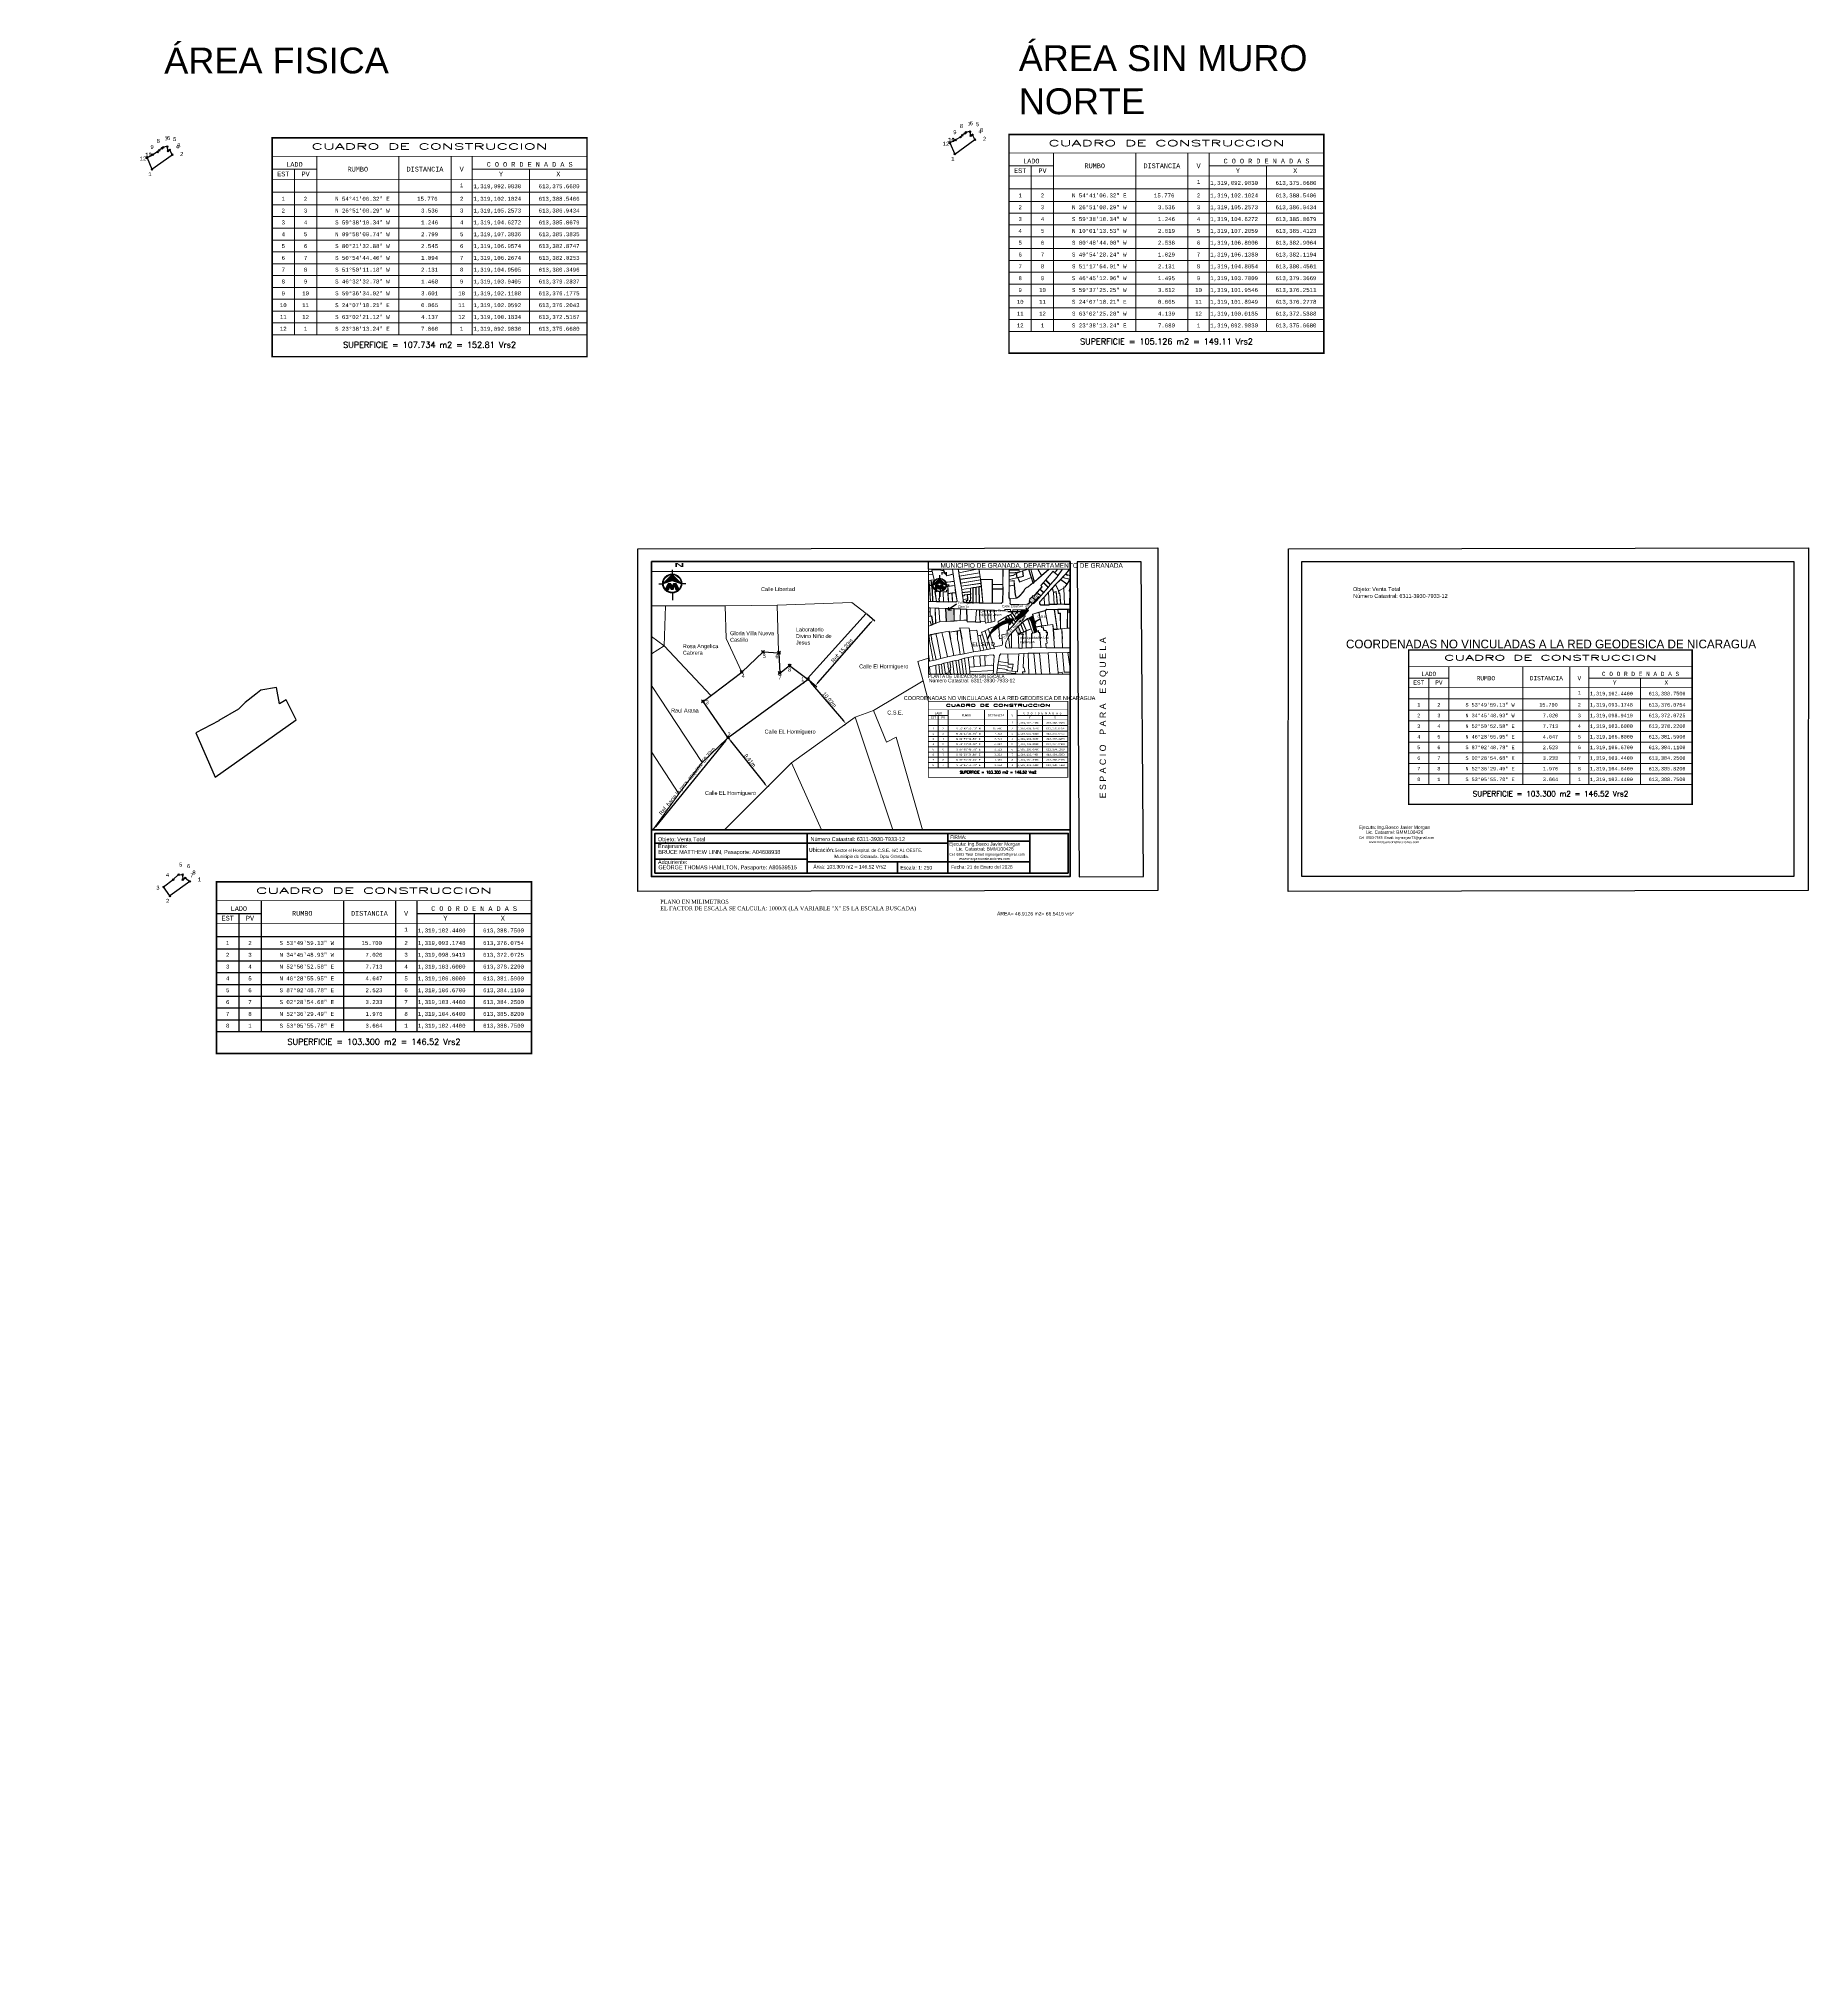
# Paper-space layout 'LAMINA DE TRABAJO' of a CAD drawing. Header units: millimetres. Extents: x 614025 to 615149, y 1319471 to 1320694.
# The model-space entities are those that its viewports show. They can reach past a viewport. Long polylines and large blocks are cut down to what shows.
import ezdxf
from ezdxf.enums import TextEntityAlignment as Align

# ---------------------------------------------------------------- set-up
doc = ezdxf.new("R2010")
doc.units = ezdxf.units.MM
doc.header["$PDMODE"] = 35
doc.header["$PDSIZE"] = 0.5
doc.linetypes.add('DASHED2', pattern=[0.375, 0.25, -0.125])
for name, color, linetype in [('0 - TEXTO', 5, 'Continuous'), ('2', 7, 'Continuous'), ('6', 7, 'Continuous'), ('CVL_CUADCON', 1, 'Continuous'), ('CVL_CUADCON_LIN', 8, 'Continuous'), ('CVL_CUADCON_TIT', 1, 'Continuous'), ('CVL_CUADCON_TX', 2, 'Continuous'), ('CVL_PUNTO', 250, 'Continuous'), ('CVL_PUNTO_NUM', 2, 'Continuous'), ('NORTE', 1, 'Continuous'), ('TEXTOS', 2, 'Continuous')]:
    doc.layers.add(name, color=color, linetype=linetype)
doc.layers.add('Nivel 2', color=7, linetype='Continuous', lineweight=0)
doc.styles.add('HECTOR LOPEZ', font='arial.ttf')
doc.styles.add('HUECA1', font='HUECA1.shx')
doc.styles.add('LOPEZ', font='TCCM____.TTF')
doc.styles.add('MONOTXT4', font='Monotxt4.shx')
doc.styles.get("Standard").update_dxf_attribs({"font": 'TCCM____.TTF'})
doc.styles.add('Style-ENGINEERING', font='ENGINEERING.shx')
doc.dimstyles.new('ISO-25', dxfattribs={"dimtxt": 2.5, "dimasz": 2.5, "dimexe": 1.25, "dimexo": 0.625, "dimtad": 1, "dimtxsty": 'Standard', "dimcen": 2.5, "dimadec": 0, "dimazin": 0, "dimtfac": 1, "dimtmove": 0, "dimatfit": 3, "dimfxl": 1, "dimarcsym": 0})

# ---------------------------------------------------------------- blocks, each defined once
blk = doc.blocks.new('*D317')
at = {"color": 0, "lineweight": -2, "transparency": 16777216}
for p, q in [((614513.2, 1320286.6), (614512.7, 1320286.2)), ((614515.3, 1320285.1), (614536.1, 1320260.7)), ((614537.3, 1320258.4), (614536.8, 1320258))]:
    blk.add_line(p, q, dxfattribs=at)
at = {"color": 0, "transparency": 16777216}
for points in [[(614515.6, 1320285.4), (614515, 1320284.8), (614513.7, 1320287)], [(614536.4, 1320261), (614535.8, 1320260.5), (614537.7, 1320258.8)]]:
    blk.add_solid(points, dxfattribs=at)
at = {"layer": 'Defpoints', "color": 0, "transparency": 16777216}
for p in [(614513.7, 1320287), (614537.7, 1320258.8), (614537.7, 1320258.8)]:
    blk.add_point(p, dxfattribs=at)
at = {"color": 0, "transparency": 16777216, "insert": (614527.2, 1320274.1), "char_height": 2.5, "attachment_point": 5, "rotation": 310.4994}
blk.add_mtext('10.02m', dxfattribs=at)
blk = doc.blocks.new('*D318')
at = {"color": 0, "lineweight": -2, "transparency": 16777216}
for p, q in [((614463.4, 1320250.4), (614463.8, 1320250.7)), ((614464.4, 1320248), (614486.3, 1320220.6)), ((614488.3, 1320219), (614488.8, 1320219.4))]:
    blk.add_line(p, q, dxfattribs=at)
at = {"color": 0, "transparency": 16777216}
for points in [[(614464.8, 1320248.3), (614464.1, 1320247.8), (614462.9, 1320250)], [(614486.6, 1320220.8), (614485.9, 1320220.3), (614487.8, 1320218.6)]]:
    blk.add_solid(points, dxfattribs=at)
at = {"layer": 'Defpoints', "color": 0, "transparency": 16777216}
for p in [(614462.9, 1320250), (614487.8, 1320218.6), (614487.8, 1320218.6)]:
    blk.add_point(p, dxfattribs=at)
at = {"color": 0, "transparency": 16777216, "insert": (614476.8, 1320235.5), "char_height": 2.5, "attachment_point": 5, "rotation": 308.5159}
blk.add_mtext('9.41m', dxfattribs=at)
blk = doc.blocks.new('*D319')
at = {"color": 0, "lineweight": -2, "transparency": 16777216}
for p, q in [((614519.9, 1320284.9), (614553.5, 1320323)), ((614551, 1320328.5), (614556.1, 1320324.1)), ((614514.2, 1320286.6), (614519.2, 1320282.2))]:
    blk.add_line(p, q, dxfattribs=at)
at = {"color": 0, "transparency": 16777216}
for points in [[(614553.2, 1320323.3), (614553.8, 1320322.7), (614555.1, 1320324.9)], [(614519.6, 1320285.1), (614520.2, 1320284.6), (614518.2, 1320283)]]:
    blk.add_solid(points, dxfattribs=at)
at = {"layer": 'Defpoints', "color": 0, "transparency": 16777216}
for p in [(614550.6, 1320328.9), (614555.1, 1320324.9), (614513.7, 1320287)]:
    blk.add_point(p, dxfattribs=at)
at = {"color": 0, "transparency": 16777216, "insert": (614535.2, 1320305.2), "char_height": 2.5, "attachment_point": 5, "rotation": 48.6467}
blk.add_mtext('Ref: 15.20m', dxfattribs=at)
blk = doc.blocks.new('*D321')
at = {"color": 0, "lineweight": -2, "transparency": 16777216}
for p, q in [((614653.1, 1320331.1), (614651.9, 1320332.2)), ((614652.8, 1320331.4), (614660.1, 1320339.6)), ((614650, 1320327.6), (614648.7, 1320328.8)), ((614650.7, 1320329.1), (614651.8, 1320330.3))]:
    blk.add_line(p, q, dxfattribs=at)
at = {"color": 0, "transparency": 16777216}
for points in [[(614650.5, 1320329.2), (614650.9, 1320328.9), (614649.7, 1320327.9)], [(614651.6, 1320330.5), (614652, 1320330.1), (614652.8, 1320331.4)]]:
    blk.add_solid(points, dxfattribs=at)
at = {"layer": 'Defpoints', "color": 0, "transparency": 16777216}
for p in [(614650.5, 1320327.2), (614652.8, 1320331.4), (614653.6, 1320330.7)]:
    blk.add_point(p, dxfattribs=at)
at = {"color": 0, "lineweight": 5, "transparency": 16777216, "insert": (614655.9, 1320337), "char_height": 1.5, "attachment_point": 5, "rotation": 48.0305}
blk.add_mtext('Ref: 15.20m', dxfattribs=at)
blk = doc.blocks.new('*D322')
at = {"color": 0, "lineweight": -2, "transparency": 16777216}
for p, q in [((614461.3, 1320248), (614416.7, 1320193.4)), ((614463.4, 1320249.6), (614463.8, 1320249.2)), ((614414.6, 1320191.8), (614414.1, 1320192.2))]:
    blk.add_line(p, q, dxfattribs=at)
at = {"color": 0, "transparency": 16777216}
for points in [[(614461, 1320248.3), (614461.6, 1320247.8), (614462.9, 1320250)], [(614416.4, 1320193.6), (614417, 1320193.1), (614415.1, 1320191.4)]]:
    blk.add_solid(points, dxfattribs=at)
at = {"layer": 'Defpoints', "color": 0, "transparency": 16777216}
for p in [(614462.9, 1320250), (614415.1, 1320191.4), (614415.1, 1320191.4)]:
    blk.add_point(p, dxfattribs=at)
at = {"color": 0, "transparency": 16777216, "insert": (614437.2, 1320222.2), "char_height": 2.5, "attachment_point": 5, "rotation": 50.7769}
blk.add_mtext('Ref. hacia la prox. esquina: 59.79m', dxfattribs=at)

msp = doc.modelspace()

# ---------------------------------------------------------------- hatches: boundary and pattern name
h = msp.add_hatch(color=9)
h.dxf.hatch_style = 1
h.paths.add_polyline_path([(613975.07858, 1317915.10214), (613970.31751, 1317910.10386), (613970.00087, 1317909.77534), (613974.60751, 1317901.01186), (613975.52151, 1317901.21486), (613980.59951, 1317902.43186)])
h.paths.add_polyline_path([(613845.17951, 1317950.67386), (613828.61528, 1317951.17738), (613829.91451, 1317925.18586), (613845.67675, 1317926.22479)])
h = msp.add_hatch(color=7)
h.dxf.hatch_style = 1
h.paths.add_polyline_path([(613981.98714, 1317941.11805), (613979.46714, 1317941.24805), (613976.04947, 1317938.00279), (613976.0465, 1317938.00968), (613969.94968, 1317933.38998), (613973.95251, 1317927.62286), (613986.62714, 1317936.88805), (613983.69714, 1317939.08805), (613982.12714, 1317937.88805)])
h = msp.add_hatch(color=9)
h.dxf.hatch_style = 1
h.paths.add_polyline_path([(613996.04551, 1317947.21786), (613993.76051, 1317948.94486), (613981.92851, 1317948.49186), (613979.46714, 1317941.24805), (613981.98714, 1317941.11805), (613982.12714, 1317937.88805), (613983.69714, 1317939.08805), (613986.62714, 1317936.88805)])
h = msp.add_hatch(color=9)
h.dxf.hatch_style = 1
h.paths.add_polyline_path([(614005.08151, 1317936.49886), (613997.57528, 1317932.04624), (613999.56951, 1317927.10586), (614001.14351, 1317927.86786), (614008.34951, 1317902.52386), (614013.23842, 1317904.12079), (614012.79451, 1317905.36586), (614010.86651, 1317913.84686)])

# ---------------------------------------------------------------- linework, layer by layer
at = {"lineweight": 0}
msp.add_lwpolyline([(613986.62714, 1317936.88805), (613973.95251, 1317927.62286), (613969.94968, 1317933.38998), (613976.09714, 1317938.04805), (613979.46714, 1317941.24805), (613981.98714, 1317941.11805), (613982.12714, 1317937.88805), (613983.69714, 1317939.08805)], close=True, dxfattribs=at)
at = {"layer": '2', "color": 1, "lineweight": 0}
for p, q in [((613810.97551, 1318060.32886), (613814.42251, 1318029.34886)), ((613991.33851, 1318029.18486), (613982.50851, 1318061.43586)), ((613986.77451, 1318062.19586), (613996.31451, 1318030.60486)), ((613991.44651, 1318063.05786), (614007.88751, 1318004.75186)), ((614022.31151, 1318017.39186), (614001.29551, 1318054.21786)), ((613760.34251, 1318028.04786), (613799.90051, 1318032.19786)), ((613800.96551, 1318026.40786), (613760.84851, 1318022.61386)), ((613802.33551, 1318020.66886), (613761.55851, 1318016.51986)), ((613763.18151, 1318003.61986), (613794.30951, 1318007.82386)), ((613794.30951, 1318007.82386), (613798.82951, 1318008.32986)), ((613794.30951, 1318007.82386), (613795.27251, 1317998.37786)), ((613805.07551, 1318009.13986), (613798.82951, 1318008.32986)), ((613798.82951, 1318008.32986), (613801.26251, 1317987.30486)), ((613800.45851, 1318028.99886), (613799.90051, 1318032.19786)), ((613814.42251, 1318029.34886), (613800.45851, 1318028.99886)), ((613800.45851, 1318028.99886), (613800.55951, 1318028.54086)), ((613800.55951, 1318028.54086), (613800.96551, 1318026.40786)), ((613800.96551, 1318026.40786), (613802.33551, 1318020.66886)), ((613802.33551, 1318020.66886), (613805.07551, 1318009.13986)), ((613805.07551, 1318009.13986), (613808.47451, 1317993.85286)), ((613824.42551, 1318027.51686), (613814.42251, 1318029.34886)), ((613829.60051, 1318004.25586), (613822.03451, 1318001.41486)), ((613823.26051, 1318039.19786), (613824.42551, 1318027.51686)), ((613824.42551, 1318027.51686), (613830.92351, 1318017.35786)), ((613832.19051, 1318004.20486), (613829.60051, 1318004.25586)), ((613830.92351, 1318017.35786), (613843.72051, 1318020.95886)), ((613845.69851, 1318005.97686), (613832.19051, 1318004.20486)), ((613843.72051, 1318020.95886), (613840.37351, 1318040.66486)), ((613843.72051, 1318020.95886), (613845.69851, 1318005.97686)), ((613845.69851, 1318005.97686), (613846.81351, 1317997.59786)), ((613852.35751, 1318041.57486), (613854.99451, 1318023.24086)), ((613854.99451, 1318023.24086), (613895.56851, 1318031.30086)), ((613854.99451, 1318023.24086), (613856.11051, 1318016.33386)), ((613856.11051, 1318016.33386), (613896.88751, 1318023.27686)), ((613856.11051, 1318016.33386), (613857.42951, 1318010.03586)), ((613857.42951, 1318010.03586), (613898.20551, 1318015.40486)), ((613857.42951, 1318010.03586), (613858.69751, 1318002.21486)), ((613858.69751, 1318002.21486), (613899.06851, 1318009.00486)), ((613895.56851, 1318031.30086), (613895.26451, 1318033.83986)), ((613896.88751, 1318023.27686), (613895.56851, 1318031.30086)), ((613898.20551, 1318015.40486), (613896.88751, 1318023.27686)), ((613898.20551, 1318015.40486), (613898.91551, 1318010.22386)), ((613899.06851, 1318009.00486), (613898.91551, 1318010.22386)), ((613898.91551, 1318010.22386), (613922.88351, 1318009.65686)), ((613899.06851, 1318009.00486), (613899.87951, 1318002.04786)), ((613922.88351, 1318009.65686), (613922.83151, 1317999.80486)), ((613944.31751, 1318032.65486), (613943.85351, 1317999.94986)), ((613956.80151, 1317996.74586), (613956.85451, 1318006.29286)), ((613956.85451, 1318006.29286), (613956.85551, 1318009.69586)), ((613956.85451, 1318006.29286), (613966.80751, 1318007.30486)), ((613956.85651, 1318016.90686), (613956.85551, 1318009.69586)), ((613956.85551, 1318009.69586), (613972.74951, 1318013.19386)), ((613956.85651, 1318016.90686), (613956.90851, 1318022.89986)), ((613965.28651, 1318018.32586), (613956.85651, 1318016.90686)), ((613957.01151, 1318028.73986), (613956.90851, 1318022.89986)), ((613956.90851, 1318022.89986), (613968.68951, 1318023.70786)), ((613957.01151, 1318028.73986), (613957.21551, 1318035.95086)), ((613976.40851, 1318029.03786), (613957.01151, 1318028.73986)), ((613971.22851, 1318021.72686), (613965.28651, 1318018.32586)), ((613966.80751, 1318007.30486), (613967.31351, 1317998.21486)), ((613968.68951, 1318023.70786), (613977.72851, 1318025.27886)), ((613977.93151, 1318024.82186), (613971.22851, 1318021.72686)), ((613972.74951, 1318013.19386), (613971.22851, 1318021.72686)), ((613974.37451, 1318013.54886), (613972.74951, 1318013.19386)), ((613985.59751, 1318016.28786), (613974.37451, 1318013.54886)), ((613974.37451, 1318013.54886), (613978.18151, 1318004.66086)), ((613974.37951, 1318036.04686), (613976.40851, 1318029.03786)), ((613976.40851, 1318029.03786), (613977.72851, 1318025.27886)), ((613977.72851, 1318025.27886), (613977.93151, 1318024.82186)), ((613977.93151, 1318024.82186), (613984.12751, 1318027.20686)), ((613978.18151, 1318004.66086), (614001.59251, 1318013.94586)), ((613984.12751, 1318027.20686), (613991.33851, 1318029.18486)), ((613984.12751, 1318027.20686), (613985.59751, 1318016.28786)), ((613996.31451, 1318030.60486), (613991.33851, 1318029.18486)), ((614001.59251, 1318013.94586), (613996.31451, 1318030.60486)), ((614001.59251, 1318013.94586), (614005.09451, 1318002.92386)), ((614007.88751, 1318004.75186), (614005.39851, 1318001.75586)), ((614007.88751, 1318004.75186), (614022.31151, 1318017.39186)), ((614036.93851, 1318030.43786), (614022.31151, 1318017.39186)), ((614030.68851, 1318008.70486), (614026.21851, 1318003.47586)), ((614045.62051, 1318026.37186), (614030.68851, 1318008.70486)), ((614030.68851, 1318008.70486), (614040.13151, 1317999.40786)), ((614037.70051, 1318033.48486), (614036.93851, 1318030.43786)), ((614040.13151, 1317999.40786), (614053.08351, 1318014.07986)), ((614049.32751, 1318023.17186), (614045.62051, 1318026.37186)), ((614058.31751, 1318035.66086), (614049.32751, 1318023.17186)), ((614055.67351, 1318017.88786), (614049.32751, 1318023.17186)), ((614060.85151, 1318009.70986), (614050.49051, 1317999.50586)), ((614053.08351, 1318014.07986), (614055.67351, 1318017.88786)), ((614055.67351, 1318017.88786), (614067.60951, 1318034.79486)), ((614060.85151, 1318009.70986), (614064.66051, 1318014.27886)), ((614073.84951, 1318000.46186), (614060.85151, 1318009.70986)), ((614064.66051, 1318014.27886), (614070.95851, 1318020.77686)), ((614064.66051, 1318014.27886), (614074.10551, 1318011.22886)), ((614078.62851, 1318030.11886), (614070.95851, 1318020.77686)), ((614070.95851, 1318020.77686), (614074.96951, 1318018.08386)), ((614080.04651, 1318010.21086), (614073.84951, 1318000.46186)), ((614074.10551, 1318011.22886), (614074.25751, 1318011.63486)), ((614074.25751, 1318011.63486), (614080.04651, 1318010.21086)), ((614074.96951, 1318018.08386), (614075.22351, 1318019.35386)), ((614075.22351, 1318019.35386), (614083.09451, 1318016.15086)), ((614079.33851, 1318029.50886), (614078.62851, 1318030.11886)), ((614078.98351, 1318029.81386), (614087.92051, 1318027.42386)), ((614087.61851, 1318041.03386), (614079.33851, 1318029.50886)), ((614086.39351, 1318009.34486), (614080.04651, 1318010.21086)), ((614086.39351, 1318009.34486), (614080.19451, 1317990.96386)), ((613795.27251, 1317998.37786), (613764.39851, 1317995.69686)), ((613796.18551, 1317989.33786), (613785.57251, 1317988.52886)), ((613788.51251, 1317965.42086), (613797.75451, 1317965.16386)), ((613795.27251, 1317998.37786), (613796.18551, 1317989.33786)), ((613797.75451, 1317965.16386), (613796.18551, 1317989.33786)), ((613801.96951, 1317965.26386), (613797.75451, 1317965.16386)), ((613801.26251, 1317987.30486), (613801.96951, 1317965.26386)), ((613801.96951, 1317965.26386), (613809.94151, 1317964.85486)), ((613809.94151, 1317964.85486), (613806.94951, 1317985.88086)), ((613810.60551, 1317985.26986), (613806.94951, 1317985.88086)), ((613808.47451, 1317993.85286), (613818.73251, 1317994.05286)), ((613808.47451, 1317993.85286), (613810.60551, 1317985.26986)), ((613815.57851, 1317964.85286), (613809.94151, 1317964.85486)), ((613815.93451, 1317971.80986), (613815.07151, 1317971.40386)), ((613815.07151, 1317971.40386), (613815.57851, 1317964.85286)), ((613815.57851, 1317964.85286), (613824.10951, 1317964.69786)), ((613816.03951, 1317984.81086), (613815.93451, 1317971.80986)), ((613818.32451, 1317984.86086), (613816.03951, 1317984.81086)), ((613818.73251, 1317994.05286), (613818.32451, 1317984.86086)), ((613823.15051, 1317994.66086), (613818.73251, 1317994.05286)), ((613822.03451, 1318001.41486), (613823.15051, 1317994.66086)), ((613823.15051, 1317994.66086), (613832.74751, 1317995.87586)), ((613829.64751, 1317984.65386), (613823.24951, 1317984.50386)), ((613823.24951, 1317984.50386), (613824.10951, 1317964.69786)), ((613824.10951, 1317964.69786), (613833.96051, 1317964.33886)), ((613830.05451, 1317987.80186), (613829.64751, 1317984.65386)), ((613833.05051, 1317988.35986), (613830.05451, 1317987.80186)), ((613846.81351, 1317997.59786), (613832.74751, 1317995.87586)), ((613832.74751, 1317995.87586), (613833.05051, 1317988.35986)), ((613833.10051, 1317981.04686), (613833.05051, 1317988.35986)), ((613833.10051, 1317981.04686), (613841.32651, 1317982.36386)), ((613833.96051, 1317964.33886), (613833.10051, 1317981.04686)), ((613842.38951, 1317964.58986), (613833.96051, 1317964.33886)), ((613848.63951, 1317983.12386), (613841.32651, 1317982.36386)), ((613841.32651, 1317982.36386), (613842.38951, 1317964.58986)), ((613846.81351, 1317997.59786), (613848.63951, 1317983.12386)), ((613859.76251, 1317996.11986), (613858.69751, 1318002.21486)), ((613899.87951, 1318002.04786), (613859.76251, 1317996.11986)), ((613859.76251, 1317996.11986), (613861.03051, 1317989.46686)), ((613861.03051, 1317989.46686), (613878.54951, 1317992.40586)), ((613861.63851, 1317983.16986), (613861.03051, 1317989.46686)), ((613878.75151, 1317985.04286), (613861.63851, 1317983.16986)), ((613861.63851, 1317983.16986), (613862.50051, 1317976.71986)), ((613862.50051, 1317976.71986), (613866.20751, 1317977.07386)), ((613863.66751, 1317969.35586), (613862.50051, 1317976.71986)), ((613873.01051, 1317970.57086), (613863.66751, 1317969.35586)), ((613865.90351, 1317978.29286), (613872.09851, 1317979.30586)), ((613866.20751, 1317977.07386), (613865.90351, 1317978.29286)), ((613870.57151, 1317963.05586), (613870.16651, 1317967.37286)), ((613870.16651, 1317967.37286), (613872.75651, 1317966.91486)), ((613872.09851, 1317979.30586), (613879.05551, 1317979.91286)), ((613872.09851, 1317979.30586), (613873.01051, 1317970.57086)), ((613872.75651, 1317966.91486), (613873.01051, 1317970.57086)), ((613878.54551, 1317966.75986), (613876.92051, 1317967.16686)), ((613876.92051, 1317967.16686), (613877.02051, 1317962.79986)), ((613878.59651, 1317971.02586), (613878.54551, 1317966.75986)), ((613883.78051, 1317993.36886), (613878.54951, 1317992.40586)), ((613878.54951, 1317992.40586), (613878.75151, 1317985.04286)), ((613879.00251, 1317971.07686), (613878.59651, 1317971.02586)), ((613879.05551, 1317979.91286), (613878.69951, 1317977.93286)), ((613878.69951, 1317977.93286), (613879.00251, 1317971.07686)), ((613879.05551, 1317979.91286), (613878.75151, 1317985.04286)), ((613878.75151, 1317985.04286), (613879.05551, 1317979.91286)), ((613883.78051, 1317993.36886), (613883.72351, 1317963.05086)), ((613889.67051, 1317993.92586), (613883.78051, 1317993.36886)), ((613895.91751, 1317995.14286), (613889.67051, 1317993.92586)), ((613889.67051, 1317993.92586), (613889.96951, 1317962.64286)), ((613900.38551, 1317995.64886), (613895.91751, 1317995.14286)), ((613895.91751, 1317995.14286), (613896.62151, 1317962.38686)), ((613899.87951, 1318002.04786), (613900.38551, 1317995.64886)), ((613903.62951, 1317962.12986), (613900.38551, 1317995.64886)), ((613922.67651, 1317990.71486), (613922.83151, 1317999.80486)), ((613944.20751, 1317990.65586), (613922.67651, 1317990.71486)), ((613922.67651, 1317990.71486), (613922.77351, 1317961.97086)), ((613922.83151, 1317999.80486), (613943.85351, 1317999.94986)), ((613943.85351, 1317999.94986), (613944.20751, 1317990.65586)), ((613956.64551, 1317972.77586), (613956.80151, 1317996.74586)), ((613958.67551, 1317970.54086), (613956.64551, 1317972.77586)), ((613956.80151, 1317996.74586), (613967.31351, 1317998.21486)), ((613971.21851, 1317971.85686), (613958.67551, 1317970.54086)), ((613967.31351, 1317998.21486), (613969.23951, 1317978.81486)), ((613969.23951, 1317978.81486), (613971.21851, 1317971.85686)), ((613998.74051, 1317970.32286), (613997.72451, 1317965.95586)), ((613997.72451, 1317965.95586), (613999.09551, 1317964.33086)), ((614002.80351, 1317974.23186), (613998.74051, 1317970.32286)), ((614005.54651, 1317977.32886), (614002.80351, 1317974.23186)), ((614002.80351, 1317974.23186), (614012.04451, 1317966.81486)), ((614005.39851, 1318001.75586), (614005.09451, 1318002.92386)), ((614006.91751, 1317976.10986), (614005.54651, 1317977.32886)), ((614013.11351, 1317983.36986), (614006.91751, 1317976.10986)), ((614012.04451, 1317966.81486), (614021.03451, 1317976.86686)), ((614019.36051, 1317990.07086), (614013.11351, 1317983.36986)), ((614013.11351, 1317983.36986), (614021.03451, 1317976.86686)), ((614023.17051, 1317994.84286), (614019.36051, 1317990.07086)), ((614019.36051, 1317990.07086), (614026.72251, 1317983.26286)), ((614026.21851, 1318003.47586), (614020.83451, 1317997.53586)), ((614020.83451, 1317997.53586), (614023.17051, 1317994.84286)), ((614021.03451, 1317976.86686), (614026.72251, 1317983.26286)), ((614026.21851, 1318003.47586), (614035.81451, 1317994.02586)), ((614026.72251, 1317983.26286), (614035.81451, 1317994.02586)), ((614036.37051, 1317984.02186), (614027.68551, 1317974.01986)), ((614027.68551, 1317974.01986), (614028.29251, 1317958.27686)), ((614035.81451, 1317994.02586), (614040.13151, 1317999.40786)), ((614044.19251, 1317992.29686), (614036.37051, 1317984.02186)), ((614036.37051, 1317984.02186), (614037.58451, 1317959.64486)), ((614050.49051, 1317999.50586), (614044.19251, 1317992.29686)), ((614044.19251, 1317992.29686), (614046.37451, 1317983.91686)), ((614046.37451, 1317983.91686), (614052.01151, 1317985.28586)), ((614047.74051, 1317959.53986), (614046.37451, 1317983.91686)), ((614050.49051, 1317999.50586), (614056.98751, 1317986.80686)), ((614052.01151, 1317985.28586), (614054.18951, 1317959.58786)), ((614056.98751, 1317986.80686), (614067.34751, 1317992.23786)), ((614057.59651, 1317981.82986), (614056.98751, 1317986.80686)), ((614059.37351, 1317981.37286), (614057.59651, 1317981.82986)), ((614060.94351, 1317959.78886), (614059.37351, 1317981.37286)), ((614067.34751, 1317992.23786), (614067.24651, 1317994.52286)), ((614067.24651, 1317994.52286), (614069.37951, 1317994.31886)), ((614067.34751, 1317992.23786), (614068.71251, 1317959.58286)), ((614069.37951, 1317994.31886), (614073.84951, 1318000.46186)), ((614078.97651, 1317990.91286), (614078.67051, 1317986.34286)), ((614078.67051, 1317986.34286), (614079.83851, 1317985.93586)), ((614080.19451, 1317990.96386), (614078.97651, 1317990.91286)), ((614079.83851, 1317985.93586), (614079.27451, 1317959.47786)), ((613796.88551, 1317935.50686), (613772.71451, 1317932.41686)), ((613779.92751, 1317944.95786), (613797.09051, 1317944.54586)), ((613796.88551, 1317935.50686), (613797.09051, 1317944.54586)), ((613800.18651, 1317935.91186), (613796.88551, 1317935.50686)), ((613797.09051, 1317944.54586), (613797.09251, 1317952.46786)), ((613797.09251, 1317952.46786), (613807.19751, 1317951.95686)), ((613802.87451, 1317919.20286), (613800.18651, 1317935.91186)), ((613807.19751, 1317951.95686), (613808.25751, 1317921.02886)), ((613807.19751, 1317951.95686), (613814.50951, 1317951.90386)), ((613814.50951, 1317951.90386), (613816.53551, 1317924.17486)), ((613814.50951, 1317951.90386), (613828.27051, 1317951.18786)), ((613828.27051, 1317951.18786), (613829.58551, 1317924.88086)), ((613828.27051, 1317951.18786), (613845.17951, 1317950.67386)), ((613845.68251, 1317925.94186), (613829.58551, 1317924.88086)), ((613845.17951, 1317950.67386), (613845.68251, 1317925.94186)), ((613845.17951, 1317950.67386), (613858.48451, 1317950.10986)), ((613857.87051, 1317926.85186), (613845.68251, 1317925.94186)), ((613858.48451, 1317950.10986), (613857.87051, 1317926.85186)), ((613871.68251, 1317927.86186), (613857.87051, 1317926.85186)), ((613858.48451, 1317950.10986), (613870.72151, 1317949.75086)), ((613877.02051, 1317962.79986), (613870.57151, 1317963.05586)), ((613870.72151, 1317949.75086), (613871.68251, 1317927.86186)), ((613890.62751, 1317948.87986), (613870.72151, 1317949.75086)), ((613871.68251, 1317927.86186), (613871.78351, 1317924.56086)), ((613877.02051, 1317962.79986), (613883.72351, 1317963.05086)), ((613883.72351, 1317963.05086), (613889.96951, 1317962.64286)), ((613888.99751, 1317923.74286), (613890.62751, 1317948.87986)), ((613889.96951, 1317962.64286), (613896.62151, 1317962.38686)), ((613890.62751, 1317948.87986), (613896.97451, 1317948.72586)), ((613896.62151, 1317962.38686), (613903.62951, 1317962.12986)), ((613896.97451, 1317948.72586), (613897.02351, 1317939.07686)), ((613907.18151, 1317948.31586), (613896.97451, 1317948.72586)), ((613897.02351, 1317939.07686), (613897.42851, 1317930.89986)), ((613897.42851, 1317930.89986), (613898.64551, 1317924.85686)), ((613898.64551, 1317924.85686), (613908.75151, 1317925.66486)), ((613922.77351, 1317961.97086), (613903.62951, 1317962.12986)), ((613908.75151, 1317925.66486), (613907.18151, 1317948.31586)), ((613913.22351, 1317948.10986), (613907.18151, 1317948.31586)), ((613908.75151, 1317925.66486), (613908.85151, 1317921.44986)), ((613914.53951, 1317922.81986), (613913.22351, 1317948.10986)), ((613913.22351, 1317948.10986), (613919.11451, 1317948.00686)), ((613919.11451, 1317948.00686), (613926.93451, 1317947.64786)), ((613919.11451, 1317948.00686), (613920.32851, 1317923.88386)), ((613927.69151, 1317925.75986), (613920.32851, 1317923.88386)), ((613926.93451, 1317947.64786), (613927.69151, 1317925.75986)), ((613926.93451, 1317947.64786), (613947.14451, 1317946.92986)), ((613950.34151, 1317934.18186), (613934.64851, 1317925.24986)), ((613947.14451, 1317946.92986), (613948.97251, 1317949.46886)), ((613948.97251, 1317949.46886), (613959.89051, 1317949.41386)), ((613954.40351, 1317936.87286), (613950.34151, 1317934.18186)), ((613950.34151, 1317934.18186), (613956.02651, 1317925.54686)), ((613956.38451, 1317937.32886), (613954.40351, 1317936.87286)), ((613954.40351, 1317936.87286), (613966.28251, 1317918.58586)), ((613959.63451, 1317939.30786), (613956.38451, 1317937.32886)), ((613959.63451, 1317939.30786), (613963.95151, 1317942.04886)), ((613969.99051, 1317923.56186), (613959.63451, 1317939.30786)), ((613959.89051, 1317949.41386), (613960.39751, 1317944.69086)), ((613960.39751, 1317944.69086), (613963.95151, 1317942.04886)), ((613963.95151, 1317942.04886), (613964.20651, 1317948.39686)), ((613969.94968, 1317933.38998), (613963.95151, 1317942.04886)), ((613964.20651, 1317948.39686), (613973.65151, 1317948.39386)), ((613973.95251, 1317927.62286), (613969.99051, 1317923.56186)), ((613973.65151, 1317948.39386), (613981.92851, 1317948.49186)), ((613973.65151, 1317948.39386), (613973.80251, 1317943.21386)), ((613973.80251, 1317943.21386), (613976.0465, 1317938.00968)), ((613981.92851, 1317948.49186), (613979.46714, 1317941.24805)), ((613984.20851, 1317923.50586), (613994.31551, 1317930.76386)), ((613994.31551, 1317930.76386), (613997.21051, 1317931.82986)), ((613994.31551, 1317930.76386), (614001.21751, 1317909.99086)), ((614005.08151, 1317936.49886), (613997.21051, 1317931.82986)), ((613997.21051, 1317931.82986), (613999.24051, 1317926.80086)), ((613999.24051, 1317926.80086), (614000.81451, 1317927.56286)), ((614000.81451, 1317927.56286), (614008.02051, 1317902.21886)), ((614004.21951, 1317939.59686), (614016.76251, 1317943.24886)), ((614005.08151, 1317936.49886), (614004.21951, 1317939.59686)), ((614010.86651, 1317913.84686), (614005.08151, 1317936.49886)), ((614029.76251, 1317946.64686), (614016.76251, 1317943.24886)), ((614016.76251, 1317943.24886), (614022.90151, 1317915.82386)), ((614028.29251, 1317958.27686), (614038.09251, 1317958.06986)), ((614029.76251, 1317946.64686), (614032.91151, 1317949.43886)), ((614034.98751, 1317917.59686), (614029.76251, 1317946.64686)), ((614032.91151, 1317949.43886), (614048.19551, 1317949.02686)), ((614037.58451, 1317959.64486), (614047.74051, 1317959.53986)), ((614038.09251, 1317958.06986), (614037.58451, 1317959.64486)), ((614047.74051, 1317959.53986), (614054.18951, 1317959.58786)), ((614048.19551, 1317949.02686), (614055.35551, 1317949.37986)), ((614053.97751, 1317909.05786), (614048.19551, 1317949.02686)), ((614054.18951, 1317959.58786), (614060.94351, 1317959.78886)), ((614074.95651, 1317949.52586), (614055.35551, 1317949.37986)), ((614055.35551, 1317949.37986), (614056.21751, 1317941.30486)), ((614056.21751, 1317941.30486), (614060.43251, 1317941.30386)), ((614060.43251, 1317941.30386), (614060.68051, 1317909.91886)), ((614060.94351, 1317959.78886), (614068.71251, 1317959.58286)), ((614068.71251, 1317959.58286), (614079.27451, 1317959.47786)), ((614074.95651, 1317949.52586), (614074.54351, 1317911.43786)), ((614077.74951, 1317949.62586), (614074.95651, 1317949.52586)), ((614077.69751, 1317942.71986), (614077.74951, 1317949.62586)), ((614081.20151, 1317942.92186), (614077.69751, 1317942.71986)), ((614077.74951, 1317949.62586), (614096.23351, 1317950.22886)), ((614079.27451, 1317959.47786), (614088.97351, 1317959.88086)), ((614081.60451, 1317928.70186), (614081.20151, 1317942.92186)), ((614084.44851, 1317928.44686), (614081.60451, 1317928.70186)), ((613774.03251, 1317922.20886), (613796.93451, 1317925.50186)), ((613799.37051, 1317917.57886), (613784.84651, 1317911.99786)), ((613792.64551, 1317865.69286), (613786.46751, 1317889.02486)), ((613793.93351, 1317896.35286), (613788.65151, 1317893.20586)), ((613797.89451, 1317898.68786), (613793.93351, 1317896.35286)), ((613803.30751, 1317846.05286), (613795.45651, 1317889.05186)), ((613796.93451, 1317925.50186), (613799.37051, 1317917.57886)), ((613798.75751, 1317898.38286), (613797.89451, 1317898.68786)), ((613808.55851, 1317900.20786), (613798.75751, 1317898.38286)), ((613798.75751, 1317898.38286), (613798.90951, 1317894.47186)), ((613799.37051, 1317917.57886), (613802.87451, 1317919.20286)), ((613809.66251, 1317847.69486), (613800.02551, 1317889.06586)), ((613808.25751, 1317921.02886), (613802.87451, 1317919.20286)), ((613815.57051, 1317924.12386), (613808.25751, 1317921.02886)), ((613820.64451, 1317902.69186), (613808.55851, 1317900.20786)), ((613818.61051, 1317850.25786), (613811.19751, 1317889.09986)), ((613816.53551, 1317924.17486), (613815.57051, 1317924.12386)), ((613829.58551, 1317924.88086), (613816.53551, 1317924.17486)), ((613835.47251, 1317905.42886), (613820.64451, 1317902.69186)), ((613831.98251, 1317853.44286), (613824.04451, 1317889.13786)), ((613835.92851, 1317903.14286), (613835.47251, 1317905.42886)), ((613851.87451, 1317905.62586), (613835.92851, 1317903.14286)), ((613844.94751, 1317856.26986), (613838.61651, 1317889.18186)), ((613858.06951, 1317906.58886), (613851.87451, 1317905.62586)), ((613854.21451, 1317882.05686), (613852.17651, 1317889.22286)), ((613876.24951, 1317911.60986), (613857.00451, 1317912.12486)), ((613857.00451, 1317912.12486), (613858.06951, 1317906.58886)), ((613866.05051, 1317859.82886), (613861.51951, 1317889.25086)), ((613871.78351, 1317924.56086), (613888.99751, 1317923.74286)), ((613876.70551, 1317906.88686), (613876.24951, 1317911.60986)), ((613891.48251, 1317907.38886), (613876.70551, 1317906.88686)), ((613884.60851, 1317863.53386), (613879.03951, 1317889.30386)), ((613899.10251, 1317923.23086), (613888.99751, 1317923.74286)), ((613893.46051, 1317896.16486), (613891.48251, 1317907.38886)), ((613903.21051, 1317897.83786), (613893.46051, 1317896.16486)), ((613898.99951, 1317865.85686), (613894.32351, 1317889.34986)), ((613905.71051, 1317867.24586), (613898.33551, 1317897.00086)), ((613898.64551, 1317924.85686), (613899.10251, 1317923.23086)), ((613908.44251, 1317905.35186), (613901.18051, 1317903.42486)), ((613901.18051, 1317903.42486), (613903.21051, 1317897.83786)), ((613912.21951, 1317868.63386), (613905.90151, 1317889.38386)), ((613915.04451, 1317908.80286), (613907.98551, 1317906.77386)), ((613907.98551, 1317906.77386), (613908.44251, 1317905.35186)), ((613908.85151, 1317921.44986), (613914.53951, 1317922.81986)), ((613919.33851, 1317869.51586), (613913.26451, 1317889.40586)), ((613920.32851, 1317923.88386), (613914.53951, 1317922.81986)), ((613935.56151, 1317917.53086), (613914.58751, 1317910.07286)), ((613914.58751, 1317910.07286), (613915.04451, 1317908.80286)), ((613926.29951, 1317873.80186), (613921.18551, 1317889.42986)), ((613934.64851, 1317925.24986), (613935.56151, 1317917.53086)), ((613935.56151, 1317917.53086), (613937.68951, 1317897.67286)), ((613937.68951, 1317897.67286), (613937.02951, 1317896.70886)), ((613937.02951, 1317896.70886), (613937.48551, 1317890.25886)), ((613937.48551, 1317890.25886), (613942.96951, 1317891.01886)), ((613942.31151, 1317898.33186), (613952.87351, 1317900.30886)), ((613942.96951, 1317891.01886), (613942.31151, 1317898.33186)), ((613952.87351, 1317900.30886), (613952.92551, 1317907.46886)), ((613952.92551, 1317907.46886), (613955.82051, 1317907.31586)), ((613961.96351, 1317901.47286), (613955.51251, 1317893.80686)), ((613956.02651, 1317925.54686), (613955.82051, 1317907.31586)), ((613955.82051, 1317907.31586), (613966.28251, 1317918.58586)), ((613969.98851, 1317909.79886), (613961.96351, 1317901.47286)), ((613966.28251, 1317918.58586), (613969.99051, 1317923.56186)), ((613975.06651, 1317915.12986), (613969.98851, 1317909.79886)), ((613969.98851, 1317909.79886), (613974.60751, 1317901.01186)), ((613974.60751, 1317901.01186), (613975.52151, 1317901.21486)), ((613980.04451, 1317919.34286), (613975.06651, 1317915.12986)), ((613975.06651, 1317915.12986), (613980.59951, 1317902.43186)), ((613975.52151, 1317901.21486), (613980.59951, 1317902.43186)), ((613976.65751, 1317871.18286), (613975.82251, 1317889.59386)), ((613980.04451, 1317919.34286), (613984.20851, 1317923.50586)), ((613986.49051, 1317903.69886), (613980.04451, 1317919.34286)), ((613980.59951, 1317902.43186), (613984.50951, 1317903.34386)), ((613983.32051, 1317871.30186), (613984.04951, 1317889.61886)), ((613991.82251, 1317906.38886), (613984.20851, 1317923.50586)), ((613984.50951, 1317903.34386), (613986.49051, 1317903.69886)), ((613991.01051, 1317906.18586), (613986.49051, 1317903.69886)), ((613991.82251, 1317906.38886), (613991.01051, 1317906.18586)), ((613991.61051, 1317871.57686), (613991.20951, 1317889.64086)), ((614001.21751, 1317909.99086), (613991.82251, 1317906.38886)), ((614004.71951, 1317901.10286), (614001.21751, 1317909.99086)), ((614004.71951, 1317901.10286), (614002.23151, 1317900.79886)), ((614003.15651, 1317871.60486), (614002.27951, 1317889.67386)), ((614008.02051, 1317902.21886), (614004.71951, 1317901.10286)), ((614008.02051, 1317902.21886), (614013.30151, 1317903.94386)), ((614022.54551, 1317915.69686), (614010.86651, 1317913.84686)), ((614010.86651, 1317913.84686), (614012.79451, 1317905.36586)), ((614012.79451, 1317905.36586), (614015.68851, 1317906.17686)), ((614013.30151, 1317903.94386), (614012.79451, 1317905.36586)), ((614015.68851, 1317906.17686), (614016.09451, 1317902.52086)), ((614016.09451, 1317902.52086), (614018.37951, 1317902.36686)), ((614021.10951, 1317872.25986), (614019.84851, 1317889.72686)), ((614022.90151, 1317915.82386), (614022.19051, 1317915.56986)), ((614022.19051, 1317915.56986), (614022.59651, 1317912.72586)), ((614022.59651, 1317912.72586), (614025.38951, 1317913.48686)), ((614022.90151, 1317915.82386), (614034.98751, 1317917.59686)), ((614025.38951, 1317913.48686), (614027.16551, 1317906.73186)), ((614027.16551, 1317906.73186), (614031.78651, 1317906.57786)), ((614031.78651, 1317906.57786), (614032.03951, 1317902.92086)), ((614032.03951, 1317902.92086), (614034.17151, 1317903.07286)), ((614034.12051, 1317897.02986), (614032.34251, 1317896.82686)), ((614033.86251, 1317880.98186), (614032.74751, 1317889.76486)), ((614034.17151, 1317903.07286), (614034.12051, 1317897.02986)), ((614045.04151, 1317918.96386), (614034.98751, 1317917.59686)), ((614046.20751, 1317908.95886), (614045.04151, 1317918.96386)), ((614053.97751, 1317909.05786), (614046.20751, 1317908.95886)), ((614048.83051, 1317871.71986), (614047.47351, 1317889.80986)), ((614060.68051, 1317909.91886), (614053.97751, 1317909.05786)), ((614060.68051, 1317909.91886), (614063.37151, 1317910.12086)), ((614063.37151, 1317910.12086), (614074.54351, 1317911.43786)), ((614065.00551, 1317871.50586), (614064.43351, 1317889.86086)), ((614074.54351, 1317911.43786), (614079.92551, 1317911.48686)), ((614079.92551, 1317911.48686), (614086.42551, 1317912.14486)), ((614082.04351, 1317871.85286), (614081.03851, 1317889.90986)), ((613781.45951, 1317863.73386), (613792.64551, 1317865.69286)), ((613792.64551, 1317865.69286), (613795.73151, 1317844.61086)), ((613803.30751, 1317846.05286), (613809.66251, 1317847.69486)), ((613809.66251, 1317847.69486), (613818.61051, 1317850.25786)), ((613818.61051, 1317850.25786), (613831.98251, 1317853.44286)), ((613831.98251, 1317853.44286), (613844.94751, 1317856.26986)), ((613844.94751, 1317856.26986), (613857.76151, 1317858.43586)), ((613857.76151, 1317858.43586), (613854.21451, 1317882.05686)), ((613854.52551, 1317846.89286), (613860.42251, 1317848.53286)), ((613857.76151, 1317858.43586), (613866.05051, 1317859.82886)), ((613860.42251, 1317848.53286), (613866.77651, 1317850.73386)), ((613866.19051, 1317804.33686), (613860.42251, 1317848.53286)), ((613866.05051, 1317859.82886), (613884.60851, 1317863.53386)), ((613874.25151, 1317851.97286), (613866.77651, 1317850.73386)), ((613866.77651, 1317850.73386), (613872.59751, 1317805.21686)), ((613884.62351, 1317854.43786), (613874.25151, 1317851.97286)), ((613874.25151, 1317851.97286), (613876.57151, 1317832.87086)), ((613884.60851, 1317863.53386), (613898.99951, 1317865.85686)), ((613884.62351, 1317854.43786), (613885.89351, 1317855.15286)), ((613886.08151, 1317833.25086), (613884.62351, 1317854.43786)), ((613885.89351, 1317855.15286), (613897.54051, 1317855.68986)), ((613908.06751, 1317856.57986), (613897.54051, 1317855.68986)), ((613897.54051, 1317855.68986), (613898.89651, 1317834.65486)), ((613898.99951, 1317865.85686), (613905.71051, 1317867.24586)), ((613905.71051, 1317867.24586), (613912.21951, 1317868.63386)), ((613908.06751, 1317856.57986), (613908.76351, 1317835.23786)), ((613912.21951, 1317868.63386), (613919.33851, 1317869.51586)), ((613919.33851, 1317869.51586), (613927.52551, 1317870.50186)), ((613927.52551, 1317870.50186), (613926.29951, 1317873.80186)), ((613954.14551, 1317858.93086), (613976.67551, 1317859.95286)), ((613954.14551, 1317858.93086), (613955.13951, 1317841.65586)), ((613976.67551, 1317859.95286), (613973.53051, 1317823.30586)), ((613976.65751, 1317871.18286), (613983.32051, 1317871.30186)), ((613986.38951, 1317860.63786), (613976.67551, 1317859.95286)), ((613983.32051, 1317871.30186), (613991.61051, 1317871.57686)), ((613985.16351, 1317832.22786), (613986.38951, 1317860.63786)), ((613986.38951, 1317860.63786), (613995.59551, 1317860.76186)), ((613991.61051, 1317871.57686), (614003.15651, 1317871.60486)), ((613995.59551, 1317860.76186), (614007.03851, 1317861.24786)), ((613995.59551, 1317860.76186), (613997.58351, 1317794.55186)), ((614003.15651, 1317871.60486), (614021.10951, 1317872.25986)), ((614018.48251, 1317861.32786), (614007.03851, 1317861.24786)), ((614007.03851, 1317861.24786), (614010.82351, 1317816.58886)), ((614018.48251, 1317861.32786), (614036.08051, 1317861.87986)), ((614022.21551, 1317817.43086), (614018.48251, 1317861.32786)), ((614021.10951, 1317872.25986), (614031.99551, 1317871.82986)), ((614031.21851, 1317880.61886), (614033.86251, 1317880.98186)), ((614031.99551, 1317871.82986), (614031.21851, 1317880.61886)), ((614031.99551, 1317871.82986), (614048.83051, 1317871.71986)), ((614036.08051, 1317861.87986), (614051.99951, 1317862.12286)), ((614036.08051, 1317861.87986), (614040.45051, 1317801.06286)), ((614048.83051, 1317871.71986), (614065.00551, 1317871.50586)), ((614064.71651, 1317861.59586), (614051.99951, 1317862.12286)), ((614051.99951, 1317862.12286), (614055.98051, 1317821.98686)), ((614064.71651, 1317861.59586), (614075.39651, 1317862.02886)), ((614068.18751, 1317822.47486), (614064.71651, 1317861.59586)), ((614065.00551, 1317871.50586), (614082.04351, 1317871.85286)), ((614090.45151, 1317862.21886), (614075.39651, 1317862.02886)), ((614075.39651, 1317862.02886), (614080.84751, 1317825.40286)), ((613795.73151, 1317844.61086), (613803.30751, 1317846.05286)), ((613796.15651, 1317833.33086), (613808.61251, 1317836.46186)), ((613796.15651, 1317833.33086), (613797.93751, 1317801.26986)), ((613814.66351, 1317837.89986), (613808.61251, 1317836.46186)), ((613808.61251, 1317836.46186), (613809.88251, 1317806.02586)), ((613819.95151, 1317839.08186), (613814.66351, 1317837.89986)), ((613817.14751, 1317811.27786), (613814.66351, 1317837.89986)), ((613825.13651, 1317840.56886), (613819.95151, 1317839.08186)), ((613819.95151, 1317839.08186), (613823.30251, 1317811.08986)), ((613825.13651, 1317840.56886), (613832.05151, 1317842.16086)), ((613829.09951, 1317811.56186), (613825.13651, 1317840.56886)), ((613825.59551, 1317840.16286), (613825.13651, 1317840.56886)), ((613835.39051, 1317821.38486), (613830.45951, 1317820.25486)), ((613830.45951, 1317820.25486), (613831.43051, 1317817.05586)), ((613831.43051, 1317817.05586), (613835.70151, 1317818.23486)), ((613832.05151, 1317842.16086), (613836.77951, 1317843.74786)), ((613832.05151, 1317842.16086), (613833.94551, 1317834.79686)), ((613833.94551, 1317834.79686), (613832.97951, 1317834.43886)), ((613832.97951, 1317834.43886), (613835.64051, 1317824.33286)), ((613835.64051, 1317824.33286), (613834.82651, 1317824.17886)), ((613834.82651, 1317824.17886), (613835.39051, 1317821.38486)), ((613838.49851, 1317818.54686), (613835.70151, 1317818.23486)), ((613835.70151, 1317818.23486), (613835.75351, 1317817.21886)), ((613835.75351, 1317817.21886), (613836.46551, 1317817.16986)), ((613836.46551, 1317817.16986), (613836.72251, 1317815.69686)), ((613836.77951, 1317843.74786), (613842.67751, 1317844.77886)), ((613836.77951, 1317843.74786), (613838.83251, 1317831.86186)), ((613838.83251, 1317831.86186), (613837.66351, 1317831.55386)), ((613837.66351, 1317831.55386), (613838.28151, 1317826.57586)), ((613838.28151, 1317826.57586), (613837.72351, 1317825.91386)), ((613837.72351, 1317825.91386), (613838.49851, 1317818.54686)), ((613842.67751, 1317844.77886), (613849.23651, 1317845.91386)), ((613842.67751, 1317844.77886), (613846.49351, 1317812.62186)), ((613849.23651, 1317845.91386), (613854.52551, 1317846.89286)), ((613854.69351, 1317805.67986), (613849.23651, 1317845.91386)), ((613854.52551, 1317846.89286), (613860.38851, 1317806.25286)), ((613876.57151, 1317832.87086), (613886.08151, 1317833.25086)), ((613876.57151, 1317832.87086), (613877.24751, 1317823.31886)), ((613925.15651, 1317825.67486), (613877.24751, 1317823.31886)), ((613877.24751, 1317823.31886), (613878.48751, 1317811.48186)), ((613898.89651, 1317834.65486), (613886.08151, 1317833.25086)), ((613898.89651, 1317834.65486), (613908.76351, 1317835.23786)), ((613908.76351, 1317835.23786), (613925.59651, 1317836.70286)), ((613924.30951, 1317814.69586), (613925.15651, 1317825.67486)), ((613925.41051, 1317825.72586), (613925.15651, 1317825.67486)), ((613925.59651, 1317836.70286), (613925.41051, 1317825.72586)), ((613931.58151, 1317815.42586), (613932.12951, 1317822.79586)), ((613932.12951, 1317822.79586), (613933.28651, 1317830.62486)), ((613970.38251, 1317819.74086), (613932.12951, 1317822.79586)), ((613934.24151, 1317837.43586), (613933.28651, 1317830.62486)), ((613933.28651, 1317830.62486), (613952.66951, 1317828.18286)), ((613935.55351, 1317844.45286), (613934.24151, 1317837.43586)), ((613934.24151, 1317837.43586), (613954.89651, 1317834.89586)), ((613955.13951, 1317841.65586), (613935.55351, 1317844.45286)), ((613952.66951, 1317828.18286), (613952.21551, 1317825.79286)), ((613952.21551, 1317825.79286), (613962.18551, 1317824.80186)), ((613954.89651, 1317834.89586), (613954.39151, 1317832.55786)), ((613954.39151, 1317832.55786), (613963.54951, 1317830.95386)), ((613954.99151, 1317838.80986), (613955.13951, 1317841.65586)), ((613964.90951, 1317838.73286), (613954.99151, 1317838.80986)), ((613962.18551, 1317824.80186), (613963.54951, 1317830.95386)), ((613962.18551, 1317824.80186), (613969.56251, 1317823.65186)), ((613963.54951, 1317830.95386), (613964.90951, 1317838.73286)), ((613973.53051, 1317823.30586), (613969.56251, 1317823.65186)), ((613969.56251, 1317823.65186), (613970.38251, 1317819.74086)), ((613970.38251, 1317819.74086), (613970.94851, 1317815.77786)), ((613983.90651, 1317823.38286), (613989.50151, 1317823.44686)), ((613986.80151, 1317794.11886), (613983.90651, 1317823.38286)), ((613986.99451, 1317832.28286), (613985.16351, 1317832.22786)), ((613989.50151, 1317823.44686), (613986.99451, 1317832.28286)), ((614010.82351, 1317816.58886), (614022.21551, 1317817.43086)), ((614022.21551, 1317817.43086), (614024.02551, 1317798.68386)), ((614064.16951, 1317822.26186), (614055.98051, 1317821.98686)), ((614055.98051, 1317821.98686), (614057.89351, 1317802.73186)), ((614072.60351, 1317764.75786), (614064.16951, 1317822.26186)), ((614081.25851, 1317822.76186), (614068.18751, 1317822.47486)), ((614080.84751, 1317825.40286), (614102.40951, 1317827.18486)), ((614080.84751, 1317825.40286), (614081.25851, 1317822.76186)), ((614088.41951, 1317766.01686), (614081.25851, 1317822.76186))]:
    msp.add_line(p, q, dxfattribs=at)
for points in [[(613848.63951, 1317983.12386), (613851.53051, 1317965.90686), (613849.29551, 1317964.12986), (613842.38951, 1317964.58986)], [(613863.66751, 1317969.35586), (613863.97151, 1317965.64786), (613866.35751, 1317963.41286), (613870.57151, 1317963.05586)], [(613944.20751, 1317990.65586), (613943.64351, 1317964.04586), (613940.49551, 1317961.50786), (613922.77351, 1317961.97086)], [(613958.67551, 1317970.54086), (613958.72551, 1317962.46586), (613958.57251, 1317961.60286), (613958.92751, 1317960.73886), (613959.58751, 1317959.72286), (613960.40051, 1317959.21486), (613961.06051, 1317959.11386), (613962.12651, 1317958.85886), (613993.00051, 1317960.01586), (613993.91451, 1317960.06686), (613994.47351, 1317960.16786), (613995.18451, 1317960.72586), (613995.79351, 1317960.82786), (613996.30151, 1317961.48786), (613996.80951, 1317962.04586), (613996.96151, 1317962.09686), (613999.09551, 1317964.33086)], [(614005.09451, 1318002.92386), (613995.03851, 1317994.59886), (613992.95651, 1317993.78786), (613990.51851, 1317992.21386), (613988.38551, 1317990.28486), (613986.70951, 1317987.03586), (613983.40751, 1317982.92286), (613980.56351, 1317979.16586), (613976.90651, 1317975.71386), (613973.80851, 1317972.92186), (613971.21851, 1317971.85686)], [(613999.09551, 1317964.33086), (614005.08651, 1317960.51986), (614006.81251, 1317961.12886), (614012.04451, 1317966.81486)], [(614027.68551, 1317974.01986), (614018.23851, 1317963.91786), (614018.64551, 1317963.86686), (614018.44151, 1317960.71786), (614020.87851, 1317958.33086), (614028.29251, 1317958.27686)], [(613771.09151, 1317943.64086), (613770.28051, 1317950.95386), (613772.97251, 1317953.94986), (613797.09251, 1317952.46786)], [(613981.92851, 1317948.49186), (613993.76051, 1317948.94486), (613996.04551, 1317947.21786), (613986.62714, 1317936.88805)], [(613942.96951, 1317891.01886), (613943.53351, 1317879.12986), (613942.46951, 1317876.78986), (613926.29951, 1317873.80186)], [(613953.38051, 1317889.52686), (613950.19151, 1317882.39886), (613949.54351, 1317874.26586), (613951.68351, 1317871.93386), (613976.65751, 1317871.18286)], [(613781.45951, 1317863.73386), (613783.93151, 1317844.78486), (613786.37651, 1317842.40286), (613795.73151, 1317844.61086)], [(613908.06751, 1317856.57986), (613924.39251, 1317857.73886), (613926.78651, 1317855.81386), (613925.59651, 1317836.70286)], [(613935.55351, 1317844.45286), (613937.26251, 1317856.50086), (613940.36051, 1317859.40486), (613954.14551, 1317858.93086)], [(613796.15651, 1317833.33086), (613788.27551, 1317831.78686), (613786.09251, 1317828.98586), (613788.52851, 1317801.09386)]]:
    msp.add_lwpolyline(points, dxfattribs=at)
at = {"layer": '6', "color": 1, "lineweight": 0}
for p, q in [((613793.93351, 1317896.35286), (613795.45651, 1317889.05186)), ((613798.90951, 1317894.47186), (613799.61951, 1317892.18686)), ((613799.61951, 1317892.18686), (613800.02551, 1317889.06586)), ((613808.55851, 1317900.20786), (613811.19751, 1317889.09986)), ((613820.64451, 1317902.69186), (613824.04451, 1317889.13786)), ((613835.92851, 1317903.14286), (613838.61651, 1317889.18186)), ((613851.87451, 1317905.62586), (613852.17651, 1317889.22286)), ((613858.06951, 1317906.58886), (613861.51951, 1317889.25086)), ((613876.70551, 1317906.88686), (613879.03951, 1317889.30386)), ((613893.46051, 1317896.16486), (613894.32351, 1317889.34986)), ((613903.21051, 1317897.83786), (613905.90151, 1317889.38386)), ((613908.44251, 1317905.35186), (613913.26451, 1317889.40586)), ((613915.04451, 1317908.80286), (613921.18551, 1317889.42986)), ((613955.51251, 1317893.80686), (613953.38051, 1317889.52686)), ((613961.96351, 1317901.47286), (613961.83081, 1317871.62871)), ((613975.52151, 1317901.21486), (613975.82251, 1317889.59386)), ((613984.50951, 1317903.34386), (613984.04951, 1317889.61886)), ((613991.01051, 1317906.18586), (613991.20951, 1317889.64086)), ((614002.23151, 1317900.79886), (614002.27951, 1317889.67386)), ((614018.37951, 1317902.36686), (614019.84851, 1317889.72686)), ((614032.34251, 1317896.82686), (614032.74751, 1317889.76486)), ((614046.20751, 1317908.95886), (614047.47351, 1317889.80986)), ((614063.37151, 1317910.12086), (614064.43351, 1317889.86086)), ((614079.92551, 1317911.48686), (614081.03851, 1317889.90986))]:
    msp.add_line(p, q, dxfattribs=at)
at = {"layer": 'CVL_CUADCON_LIN', "color": 1, "lineweight": 0, "ltscale": 0.5, "const_width": 0.08, "flags": 128}
msp.add_lwpolyline([(613911.06252, 1317856.78152), (613924.40504, 1317857.72878), (613926.78651, 1317855.81386), (613925.74705, 1317839.12053), (613908.68531, 1317837.63562), (613908.31835, 1317848.88788), (613911.31676, 1317848.98566)], close=True, dxfattribs=at)
msp.add_lwpolyline([(613911.06252, 1317856.78152), (613924.40504, 1317857.72878), (613926.78651, 1317855.81386), (613925.74705, 1317839.12053), (613908.68531, 1317837.63562), (613908.31835, 1317848.88788), (613911.31676, 1317848.98566)], close=True, dxfattribs=at)
for points in [[(613924.67825, 1317857.74817), (613911.06252, 1317856.78152), (613911.31676, 1317848.98566), (613908.31835, 1317848.88788)], [(613908.31835, 1317848.88788), (613908.7323, 1317836.19463)], [(613924.67825, 1317857.74817), (613927.30453, 1317855.6364)], [(613927.30453, 1317855.6364), (613926.11751, 1317836.57332)], [(613925.74705, 1317839.12053), (613908.68531, 1317837.63562)]]:
    msp.add_lwpolyline(points, dxfattribs=at)
at = {"layer": 'CVL_CUADCON_LIN', "color": 1, "lineweight": 0, "ltscale": 0.5, "flags": 128}
msp.add_lwpolyline([(614114.71751, 1317827.67286), (614102.40951, 1317827.18486), (614080.84751, 1317825.40286), (614088.41951, 1317766.01686), (614115.47451, 1317768.57386), (614117.75851, 1317771.73086), (614116.18651, 1317799.82886), (614115.47577, 1317819.87914), (614114.71751, 1317827.67286)], dxfattribs=at)
at = {"layer": 'Nivel 2', "color": 1, "lineweight": 0}
for p, q in [((613811.30451, 1318060.63386), (613814.75151, 1318029.65386)), ((613991.66751, 1318029.48986), (613982.83751, 1318061.74086)), ((613987.10351, 1318062.50086), (613996.64351, 1318030.90986)), ((613991.77551, 1318063.36286), (614008.21651, 1318005.05686)), ((614022.64051, 1318017.69686), (614001.62451, 1318054.52286)), ((613760.67151, 1318028.35286), (613800.22951, 1318032.50286)), ((613801.29451, 1318026.71286), (613761.17751, 1318022.91886)), ((613802.66451, 1318020.97386), (613761.88751, 1318016.82486)), ((613763.51051, 1318003.92486), (613794.63851, 1318008.12886)), ((613794.63851, 1318008.12886), (613799.15851, 1318008.63486)), ((613794.63851, 1318008.12886), (613795.60151, 1317998.68286)), ((613805.40451, 1318009.44486), (613799.15851, 1318008.63486)), ((613799.15851, 1318008.63486), (613801.59151, 1317987.60986)), ((613800.78751, 1318029.30386), (613800.22951, 1318032.50286)), ((613814.75151, 1318029.65386), (613800.78751, 1318029.30386)), ((613800.78751, 1318029.30386), (613800.88851, 1318028.84586)), ((613800.88851, 1318028.84586), (613801.29451, 1318026.71286)), ((613801.29451, 1318026.71286), (613802.66451, 1318020.97386)), ((613802.66451, 1318020.97386), (613805.40451, 1318009.44486)), ((613805.40451, 1318009.44486), (613808.80351, 1317994.15786)), ((613824.75451, 1318027.82186), (613814.75151, 1318029.65386)), ((613829.92951, 1318004.56086), (613822.36351, 1318001.71986)), ((613823.58951, 1318039.50286), (613824.75451, 1318027.82186)), ((613824.75451, 1318027.82186), (613831.25251, 1318017.66286)), ((613832.51951, 1318004.50986), (613829.92951, 1318004.56086)), ((613831.25251, 1318017.66286), (613844.04951, 1318021.26386)), ((613846.02751, 1318006.28186), (613832.51951, 1318004.50986)), ((613844.04951, 1318021.26386), (613840.70251, 1318040.96986)), ((613844.04951, 1318021.26386), (613846.02751, 1318006.28186)), ((613846.02751, 1318006.28186), (613847.14251, 1317997.90286)), ((613852.68651, 1318041.87986), (613855.32351, 1318023.54586)), ((613855.32351, 1318023.54586), (613895.89751, 1318031.60586)), ((613855.32351, 1318023.54586), (613856.43951, 1318016.63886)), ((613856.43951, 1318016.63886), (613897.21651, 1318023.58186)), ((613856.43951, 1318016.63886), (613857.75851, 1318010.34086)), ((613857.75851, 1318010.34086), (613898.53451, 1318015.70986)), ((613857.75851, 1318010.34086), (613859.02651, 1318002.51986)), ((613859.02651, 1318002.51986), (613899.39751, 1318009.30986)), ((613895.89751, 1318031.60586), (613895.59351, 1318034.14486)), ((613897.21651, 1318023.58186), (613895.89751, 1318031.60586)), ((613898.53451, 1318015.70986), (613897.21651, 1318023.58186)), ((613898.53451, 1318015.70986), (613899.24451, 1318010.52886)), ((613899.24451, 1318010.52886), (613923.21251, 1318009.96186)), ((613899.39751, 1318009.30986), (613899.24451, 1318010.52886)), ((613899.39751, 1318009.30986), (613900.20851, 1318002.35286)), ((613923.21251, 1318009.96186), (613923.16051, 1318000.10986)), ((613944.64651, 1318032.95986), (613944.18251, 1318000.25486)), ((613957.13051, 1317997.05086), (613957.18351, 1318006.59786)), ((613957.18351, 1318006.59786), (613957.18451, 1318010.00086)), ((613957.18351, 1318006.59786), (613967.13651, 1318007.60986)), ((613957.18551, 1318017.21186), (613957.18451, 1318010.00086)), ((613957.18451, 1318010.00086), (613973.07851, 1318013.49886)), ((613957.18551, 1318017.21186), (613957.23751, 1318023.20486)), ((613965.61551, 1318018.63086), (613957.18551, 1318017.21186)), ((613957.34051, 1318029.04486), (613957.23751, 1318023.20486)), ((613957.23751, 1318023.20486), (613969.01851, 1318024.01286)), ((613957.34051, 1318029.04486), (613957.54451, 1318036.25586)), ((613976.73751, 1318029.34286), (613957.34051, 1318029.04486)), ((613971.55751, 1318022.03186), (613965.61551, 1318018.63086)), ((613967.13651, 1318007.60986), (613967.64251, 1317998.51986)), ((613969.01851, 1318024.01286), (613978.05751, 1318025.58386)), ((613978.26051, 1318025.12686), (613971.55751, 1318022.03186)), ((613973.07851, 1318013.49886), (613971.55751, 1318022.03186)), ((613974.70351, 1318013.85386), (613973.07851, 1318013.49886)), ((613985.92651, 1318016.59286), (613974.70351, 1318013.85386)), ((613974.70351, 1318013.85386), (613978.51051, 1318004.96586)), ((613974.70851, 1318036.35186), (613976.73751, 1318029.34286)), ((613976.73751, 1318029.34286), (613978.05751, 1318025.58386)), ((613978.05751, 1318025.58386), (613978.26051, 1318025.12686)), ((613978.26051, 1318025.12686), (613984.45651, 1318027.51186)), ((613978.51051, 1318004.96586), (614001.92151, 1318014.25086)), ((613984.45651, 1318027.51186), (613991.66751, 1318029.48986)), ((613984.45651, 1318027.51186), (613985.92651, 1318016.59286)), ((613996.64351, 1318030.90986), (613991.66751, 1318029.48986)), ((614001.92151, 1318014.25086), (613996.64351, 1318030.90986)), ((614001.92151, 1318014.25086), (614005.42351, 1318003.22886)), ((614008.21651, 1318005.05686), (614005.72751, 1318002.06086)), ((614008.21651, 1318005.05686), (614022.64051, 1318017.69686)), ((614026.54751, 1318003.78086), (614021.16351, 1317997.84086)), ((614037.26751, 1318030.74286), (614022.64051, 1318017.69686)), ((614031.01751, 1318009.00986), (614026.54751, 1318003.78086)), ((614026.54751, 1318003.78086), (614036.14351, 1317994.33086)), ((614045.94951, 1318026.67686), (614031.01751, 1318009.00986)), ((614031.01751, 1318009.00986), (614040.46051, 1317999.71286)), ((614038.02951, 1318033.78986), (614037.26751, 1318030.74286)), ((614040.46051, 1317999.71286), (614053.41251, 1318014.38486)), ((614049.65651, 1318023.47686), (614045.94951, 1318026.67686)), ((614058.64651, 1318035.96586), (614049.65651, 1318023.47686)), ((614056.00251, 1318018.19286), (614049.65651, 1318023.47686)), ((614061.18051, 1318010.01486), (614050.81951, 1317999.81086)), ((614053.41251, 1318014.38486), (614056.00251, 1318018.19286)), ((614056.00251, 1318018.19286), (614067.93851, 1318035.09986)), ((614061.18051, 1318010.01486), (614064.98951, 1318014.58386)), ((614074.17851, 1318000.76686), (614061.18051, 1318010.01486)), ((614064.98951, 1318014.58386), (614071.28751, 1318021.08186)), ((614064.98951, 1318014.58386), (614074.43451, 1318011.53386)), ((614078.95751, 1318030.42386), (614071.28751, 1318021.08186)), ((614071.28751, 1318021.08186), (614075.29851, 1318018.38886)), ((614080.37551, 1318010.51586), (614074.17851, 1318000.76686)), ((614074.43451, 1318011.53386), (614074.58651, 1318011.93986)), ((614074.58651, 1318011.93986), (614080.37551, 1318010.51586)), ((614075.29851, 1318018.38886), (614075.55251, 1318019.65886)), ((614075.55251, 1318019.65886), (614083.42351, 1318016.45586)), ((614079.66751, 1318029.81386), (614078.95751, 1318030.42386)), ((614079.31251, 1318030.11886), (614088.24951, 1318027.72886)), ((614087.94751, 1318041.33886), (614079.66751, 1318029.81386)), ((614086.72251, 1318009.64986), (614080.37551, 1318010.51586)), ((614086.72251, 1318009.64986), (614080.52351, 1317991.26886)), ((613795.60151, 1317998.68286), (613764.72751, 1317996.00186)), ((613796.51451, 1317989.64286), (613785.90151, 1317988.83386)), ((613788.84151, 1317965.72586), (613798.08351, 1317965.46886)), ((613795.60151, 1317998.68286), (613796.51451, 1317989.64286)), ((613798.08351, 1317965.46886), (613796.51451, 1317989.64286)), ((613802.29851, 1317965.56886), (613798.08351, 1317965.46886)), ((613801.59151, 1317987.60986), (613802.29851, 1317965.56886)), ((613802.29851, 1317965.56886), (613810.27051, 1317965.15986)), ((613810.93451, 1317985.57486), (613807.27851, 1317986.18586)), ((613810.27051, 1317965.15986), (613807.27851, 1317986.18586)), ((613808.80351, 1317994.15786), (613819.06151, 1317994.35786)), ((613808.80351, 1317994.15786), (613810.93451, 1317985.57486)), ((613815.90751, 1317965.15786), (613810.27051, 1317965.15986)), ((613816.26351, 1317972.11486), (613815.40051, 1317971.70886)), ((613815.40051, 1317971.70886), (613815.90751, 1317965.15786)), ((613815.90751, 1317965.15786), (613824.43851, 1317965.00286)), ((613816.36851, 1317985.11586), (613816.26351, 1317972.11486)), ((613818.65351, 1317985.16586), (613816.36851, 1317985.11586)), ((613819.06151, 1317994.35786), (613818.65351, 1317985.16586)), ((613823.47951, 1317994.96586), (613819.06151, 1317994.35786)), ((613822.36351, 1318001.71986), (613823.47951, 1317994.96586)), ((613823.47951, 1317994.96586), (613833.07651, 1317996.18086)), ((613829.97651, 1317984.95886), (613823.57851, 1317984.80886)), ((613823.57851, 1317984.80886), (613824.43851, 1317965.00286)), ((613824.43851, 1317965.00286), (613834.28951, 1317964.64386)), ((613830.38351, 1317988.10686), (613829.97651, 1317984.95886)), ((613833.37951, 1317988.66486), (613830.38351, 1317988.10686)), ((613847.14251, 1317997.90286), (613833.07651, 1317996.18086)), ((613833.07651, 1317996.18086), (613833.37951, 1317988.66486)), ((613833.42951, 1317981.35186), (613833.37951, 1317988.66486)), ((613833.42951, 1317981.35186), (613841.65551, 1317982.66886)), ((613834.28951, 1317964.64386), (613833.42951, 1317981.35186)), ((613842.71851, 1317964.89486), (613834.28951, 1317964.64386)), ((613848.96851, 1317983.42886), (613841.65551, 1317982.66886)), ((613841.65551, 1317982.66886), (613842.71851, 1317964.89486)), ((613847.14251, 1317997.90286), (613848.96851, 1317983.42886)), ((613860.09151, 1317996.42486), (613859.02651, 1318002.51986)), ((613900.20851, 1318002.35286), (613860.09151, 1317996.42486)), ((613860.09151, 1317996.42486), (613861.35951, 1317989.77186)), ((613861.35951, 1317989.77186), (613878.87851, 1317992.71086)), ((613861.96751, 1317983.47486), (613861.35951, 1317989.77186)), ((613879.08051, 1317985.34786), (613861.96751, 1317983.47486)), ((613861.96751, 1317983.47486), (613862.82951, 1317977.02486)), ((613862.82951, 1317977.02486), (613866.53651, 1317977.37886)), ((613863.99651, 1317969.66086), (613862.82951, 1317977.02486)), ((613873.33951, 1317970.87586), (613863.99651, 1317969.66086)), ((613866.23251, 1317978.59786), (613872.42751, 1317979.61086)), ((613866.53651, 1317977.37886), (613866.23251, 1317978.59786)), ((613870.49551, 1317967.67786), (613873.08551, 1317967.21986)), ((613870.90051, 1317963.36086), (613870.49551, 1317967.67786)), ((613872.42751, 1317979.61086), (613879.38451, 1317980.21786)), ((613872.42751, 1317979.61086), (613873.33951, 1317970.87586)), ((613873.08551, 1317967.21986), (613873.33951, 1317970.87586)), ((613877.24951, 1317967.47186), (613877.34951, 1317963.10486)), ((613878.87451, 1317967.06486), (613877.24951, 1317967.47186)), ((613878.92551, 1317971.33086), (613878.87451, 1317967.06486)), ((613884.10951, 1317993.67386), (613878.87851, 1317992.71086)), ((613878.87851, 1317992.71086), (613879.08051, 1317985.34786)), ((613879.33151, 1317971.38186), (613878.92551, 1317971.33086)), ((613879.38451, 1317980.21786), (613879.02851, 1317978.23786)), ((613879.02851, 1317978.23786), (613879.33151, 1317971.38186)), ((613879.08051, 1317985.34786), (613879.38451, 1317980.21786)), ((613879.38451, 1317980.21786), (613879.08051, 1317985.34786)), ((613884.10951, 1317993.67386), (613884.05251, 1317963.35586)), ((613889.99951, 1317994.23086), (613884.10951, 1317993.67386)), ((613896.24651, 1317995.44786), (613889.99951, 1317994.23086)), ((613889.99951, 1317994.23086), (613890.29851, 1317962.94786)), ((613900.71451, 1317995.95386), (613896.24651, 1317995.44786)), ((613896.24651, 1317995.44786), (613896.95051, 1317962.69186)), ((613900.20851, 1318002.35286), (613900.71451, 1317995.95386)), ((613903.95851, 1317962.43486), (613900.71451, 1317995.95386)), ((613923.00551, 1317991.01986), (613923.16051, 1318000.10986)), ((613923.00551, 1317991.01986), (613923.10251, 1317962.27586)), ((613944.53651, 1317990.96086), (613923.00551, 1317991.01986)), ((613923.16051, 1318000.10986), (613944.18251, 1318000.25486)), ((613944.18251, 1318000.25486), (613944.53651, 1317990.96086)), ((613956.97451, 1317973.08086), (613957.13051, 1317997.05086)), ((613959.00451, 1317970.84586), (613956.97451, 1317973.08086)), ((613957.13051, 1317997.05086), (613967.64251, 1317998.51986)), ((613971.54751, 1317972.16186), (613959.00451, 1317970.84586)), ((613967.64251, 1317998.51986), (613969.56851, 1317979.11986)), ((613969.56851, 1317979.11986), (613971.54751, 1317972.16186)), ((613999.06951, 1317970.62786), (613998.05351, 1317966.26086)), ((613998.05351, 1317966.26086), (613999.42451, 1317964.63586)), ((614003.13251, 1317974.53686), (613999.06951, 1317970.62786)), ((614005.87551, 1317977.63386), (614003.13251, 1317974.53686)), ((614003.13251, 1317974.53686), (614012.37351, 1317967.11986)), ((614005.72751, 1318002.06086), (614005.42351, 1318003.22886)), ((614007.24651, 1317976.41486), (614005.87551, 1317977.63386)), ((614013.44251, 1317983.67486), (614007.24651, 1317976.41486)), ((614012.37351, 1317967.11986), (614021.36351, 1317977.17186)), ((614019.68951, 1317990.37586), (614013.44251, 1317983.67486)), ((614013.44251, 1317983.67486), (614021.36351, 1317977.17186)), ((614023.49951, 1317995.14786), (614019.68951, 1317990.37586)), ((614019.68951, 1317990.37586), (614027.05151, 1317983.56786)), ((614021.16351, 1317997.84086), (614023.49951, 1317995.14786)), ((614021.36351, 1317977.17186), (614027.05151, 1317983.56786)), ((614027.05151, 1317983.56786), (614036.14351, 1317994.33086)), ((614036.69951, 1317984.32686), (614028.01451, 1317974.32486)), ((614028.01451, 1317974.32486), (614028.62151, 1317958.58186)), ((614036.14351, 1317994.33086), (614040.46051, 1317999.71286)), ((614044.52151, 1317992.60186), (614036.69951, 1317984.32686)), ((614036.69951, 1317984.32686), (614037.91351, 1317959.94986)), ((614050.81951, 1317999.81086), (614044.52151, 1317992.60186)), ((614044.52151, 1317992.60186), (614046.70351, 1317984.22186)), ((614046.70351, 1317984.22186), (614052.34051, 1317985.59086)), ((614048.06951, 1317959.84486), (614046.70351, 1317984.22186)), ((614050.81951, 1317999.81086), (614057.31651, 1317987.11186)), ((614052.34051, 1317985.59086), (614054.51851, 1317959.89286)), ((614057.31651, 1317987.11186), (614067.67651, 1317992.54286)), ((614057.92551, 1317982.13486), (614057.31651, 1317987.11186)), ((614059.70251, 1317981.67786), (614057.92551, 1317982.13486)), ((614061.27251, 1317960.09386), (614059.70251, 1317981.67786)), ((614067.57551, 1317994.82786), (614069.70851, 1317994.62386)), ((614067.67651, 1317992.54286), (614067.57551, 1317994.82786)), ((614067.67651, 1317992.54286), (614069.04151, 1317959.88786)), ((614069.70851, 1317994.62386), (614074.17851, 1318000.76686)), ((614079.30551, 1317991.21786), (614078.99951, 1317986.64786)), ((614078.99951, 1317986.64786), (614080.16751, 1317986.24086)), ((614080.52351, 1317991.26886), (614079.30551, 1317991.21786)), ((614080.16751, 1317986.24086), (614079.60351, 1317959.78286)), ((613797.21451, 1317935.81186), (613773.04351, 1317932.72186)), ((613774.36151, 1317922.51386), (613797.26351, 1317925.80686)), ((613780.25651, 1317945.26286), (613797.41951, 1317944.85086)), ((613797.21451, 1317935.81186), (613797.41951, 1317944.85086)), ((613800.51551, 1317936.21686), (613797.21451, 1317935.81186)), ((613797.26351, 1317925.80686), (613799.69951, 1317917.88386)), ((613797.41951, 1317944.85086), (613797.42151, 1317952.77286)), ((613797.42151, 1317952.77286), (613807.52651, 1317952.26186)), ((613803.20351, 1317919.50786), (613800.51551, 1317936.21686)), ((613807.52651, 1317952.26186), (613814.83851, 1317952.20886)), ((613807.52651, 1317952.26186), (613808.58651, 1317921.33386)), ((613814.83851, 1317952.20886), (613828.59951, 1317951.49286)), ((613814.83851, 1317952.20886), (613816.86451, 1317924.47986)), ((613828.59951, 1317951.49286), (613845.50851, 1317950.97886)), ((613828.59951, 1317951.49286), (613829.91451, 1317925.18586)), ((613846.01151, 1317926.24686), (613829.91451, 1317925.18586)), ((613845.50851, 1317950.97886), (613858.81351, 1317950.41486)), ((613845.50851, 1317950.97886), (613846.01151, 1317926.24686)), ((613858.19951, 1317927.15686), (613846.01151, 1317926.24686)), ((613858.81351, 1317950.41486), (613858.19951, 1317927.15686)), ((613872.01151, 1317928.16686), (613858.19951, 1317927.15686)), ((613858.81351, 1317950.41486), (613871.05051, 1317950.05586)), ((613877.34951, 1317963.10486), (613870.90051, 1317963.36086)), ((613871.05051, 1317950.05586), (613872.01151, 1317928.16686)), ((613872.01151, 1317928.16686), (613872.11251, 1317924.86586)), ((613877.34951, 1317963.10486), (613884.05251, 1317963.35586)), ((613884.05251, 1317963.35586), (613890.29851, 1317962.94786)), ((613890.29851, 1317962.94786), (613896.95051, 1317962.69186)), ((613896.95051, 1317962.69186), (613903.95851, 1317962.43486)), ((613923.10251, 1317962.27586), (613903.95851, 1317962.43486)), ((613973.95251, 1317927.62286), (613970.31951, 1317923.86686)), ((613984.53751, 1317923.81086), (613994.64451, 1317931.06886)), ((613994.64451, 1317931.06886), (613997.53951, 1317932.13486)), ((613994.64451, 1317931.06886), (614001.54651, 1317910.29586)), ((614005.41051, 1317936.80386), (613997.53951, 1317932.13486)), ((613997.53951, 1317932.13486), (613999.56951, 1317927.10586)), ((613999.56951, 1317927.10586), (614001.14351, 1317927.86786)), ((614001.14351, 1317927.86786), (614008.34951, 1317902.52386)), ((614004.54851, 1317939.90186), (614017.09151, 1317943.55386)), ((614005.41051, 1317936.80386), (614004.54851, 1317939.90186)), ((614011.19551, 1317914.15186), (614005.41051, 1317936.80386)), ((614030.09151, 1317946.95186), (614017.09151, 1317943.55386)), ((614017.09151, 1317943.55386), (614023.23051, 1317916.12886)), ((614028.62151, 1317958.58186), (614038.42151, 1317958.37486)), ((614030.09151, 1317946.95186), (614033.24051, 1317949.74386)), ((614035.31651, 1317917.90186), (614030.09151, 1317946.95186)), ((614033.24051, 1317949.74386), (614048.52451, 1317949.33186)), ((614038.42151, 1317958.37486), (614037.91351, 1317959.94986)), ((614037.91351, 1317959.94986), (614048.06951, 1317959.84486)), ((614048.06951, 1317959.84486), (614054.51851, 1317959.89286)), ((614048.52451, 1317949.33186), (614055.68451, 1317949.68486)), ((614054.30651, 1317909.36286), (614048.52451, 1317949.33186)), ((614054.51851, 1317959.89286), (614061.27251, 1317960.09386)), ((614075.28551, 1317949.83086), (614055.68451, 1317949.68486)), ((614055.68451, 1317949.68486), (614056.54651, 1317941.60986)), ((614056.54651, 1317941.60986), (614060.76151, 1317941.60886)), ((614060.76151, 1317941.60886), (614061.00951, 1317910.22386)), ((614061.27251, 1317960.09386), (614069.04151, 1317959.88786)), ((614069.04151, 1317959.88786), (614079.60351, 1317959.78286)), ((614075.28551, 1317949.83086), (614074.87251, 1317911.74286)), ((614078.07851, 1317949.93086), (614075.28551, 1317949.83086)), ((614078.02651, 1317943.02486), (614078.07851, 1317949.93086)), ((614081.53051, 1317943.22686), (614078.02651, 1317943.02486)), ((614078.07851, 1317949.93086), (614096.56251, 1317950.53386)), ((614079.60351, 1317959.78286), (614089.30251, 1317960.18586)), ((614081.93351, 1317929.00686), (614081.53051, 1317943.22686)), ((613799.69951, 1317917.88386), (613785.17551, 1317912.30286)), ((613794.26251, 1317896.65786), (613788.98051, 1317893.51086)), ((613798.22351, 1317898.99286), (613794.26251, 1317896.65786)), ((613794.26251, 1317896.65786), (613795.78551, 1317889.35686)), ((613799.08651, 1317898.68786), (613798.22351, 1317898.99286)), ((613808.88751, 1317900.51286), (613799.08651, 1317898.68786)), ((613799.08651, 1317898.68786), (613799.23851, 1317894.77686)), ((613799.23851, 1317894.77686), (613799.94851, 1317892.49186)), ((613799.69951, 1317917.88386), (613803.20351, 1317919.50786)), ((613799.94851, 1317892.49186), (613800.35451, 1317889.37086)), ((613808.58651, 1317921.33386), (613803.20351, 1317919.50786)), ((613815.89951, 1317924.42886), (613808.58651, 1317921.33386)), ((613820.97351, 1317902.99686), (613808.88751, 1317900.51286)), ((613808.88751, 1317900.51286), (613811.52651, 1317889.40486)), ((613816.86451, 1317924.47986), (613815.89951, 1317924.42886)), ((613829.91451, 1317925.18586), (613816.86451, 1317924.47986)), ((613835.80151, 1317905.73386), (613820.97351, 1317902.99686)), ((613820.97351, 1317902.99686), (613824.37351, 1317889.44286)), ((613836.25751, 1317903.44786), (613835.80151, 1317905.73386)), ((613852.20351, 1317905.93086), (613836.25751, 1317903.44786)), ((613836.25751, 1317903.44786), (613838.94551, 1317889.48686)), ((613858.39851, 1317906.89386), (613852.20351, 1317905.93086)), ((613852.20351, 1317905.93086), (613852.50551, 1317889.52786)), ((613857.33351, 1317912.42986), (613858.39851, 1317906.89386)), ((613858.39851, 1317906.89386), (613861.84851, 1317889.55586)), ((613872.11251, 1317924.86586), (613889.32651, 1317924.04786)), ((613877.03451, 1317907.19186), (613879.36851, 1317889.60886)), ((613899.43151, 1317923.53586), (613889.32651, 1317924.04786)), ((613962.29251, 1317901.77786), (613955.84151, 1317894.11186)), ((613955.84151, 1317894.11186), (613958.49265, 1317871.7291)), ((613970.31751, 1317910.10386), (613962.29251, 1317901.77786)), ((613966.61151, 1317918.89086), (613970.31951, 1317923.86686)), ((613975.39551, 1317915.43486), (613970.31751, 1317910.10386)), ((613980.37351, 1317919.64786), (613975.39551, 1317915.43486)), ((613975.39551, 1317915.43486), (613980.92851, 1317902.73686)), ((613980.37351, 1317919.64786), (613984.53751, 1317923.81086)), ((613986.81951, 1317904.00386), (613980.37351, 1317919.64786)), ((613980.92851, 1317902.73686), (613984.83851, 1317903.64886)), ((613984.83851, 1317903.64886), (613984.37851, 1317889.92386)), ((613992.15151, 1317906.69386), (613984.53751, 1317923.81086)), ((613984.83851, 1317903.64886), (613986.81951, 1317904.00386)), ((613991.33951, 1317906.49086), (613986.81951, 1317904.00386)), ((613992.15151, 1317906.69386), (613991.33951, 1317906.49086)), ((613991.33951, 1317906.49086), (613991.53851, 1317889.94586)), ((614001.54651, 1317910.29586), (613992.15151, 1317906.69386)), ((614005.04851, 1317901.40786), (614001.54651, 1317910.29586)), ((614005.04851, 1317901.40786), (614002.56051, 1317901.10386)), ((614002.56051, 1317901.10386), (614002.60851, 1317889.97886)), ((614008.34951, 1317902.52386), (614005.04851, 1317901.40786)), ((614008.34951, 1317902.52386), (614013.63051, 1317904.24886)), ((614022.87451, 1317916.00186), (614011.19551, 1317914.15186)), ((614011.19551, 1317914.15186), (614013.12351, 1317905.67086)), ((614013.12351, 1317905.67086), (614016.01751, 1317906.48186)), ((614013.63051, 1317904.24886), (614013.12351, 1317905.67086)), ((614016.01751, 1317906.48186), (614016.42351, 1317902.82586)), ((614016.42351, 1317902.82586), (614018.70851, 1317902.67186)), ((614018.70851, 1317902.67186), (614020.17751, 1317890.03186)), ((614023.23051, 1317916.12886), (614022.51951, 1317915.87486)), ((614022.51951, 1317915.87486), (614022.92551, 1317913.03086)), ((614022.92551, 1317913.03086), (614025.71851, 1317913.79186)), ((614023.23051, 1317916.12886), (614035.31651, 1317917.90186)), ((614025.71851, 1317913.79186), (614027.49451, 1317907.03686)), ((614027.49451, 1317907.03686), (614032.11551, 1317906.88286)), ((614032.11551, 1317906.88286), (614032.36851, 1317903.22586)), ((614032.36851, 1317903.22586), (614034.50051, 1317903.37786)), ((614034.44951, 1317897.33486), (614032.67151, 1317897.13186)), ((614032.67151, 1317897.13186), (614033.07651, 1317890.06986)), ((614034.50051, 1317903.37786), (614034.44951, 1317897.33486)), ((614045.37051, 1317919.26886), (614035.31651, 1317917.90186)), ((614046.53651, 1317909.26386), (614045.37051, 1317919.26886)), ((614054.30651, 1317909.36286), (614046.53651, 1317909.26386)), ((614046.53651, 1317909.26386), (614047.80251, 1317890.11486)), ((614061.00951, 1317910.22386), (614054.30651, 1317909.36286)), ((614061.00951, 1317910.22386), (614063.70051, 1317910.42586)), ((614063.70051, 1317910.42586), (614074.87251, 1317911.74286)), ((614063.70051, 1317910.42586), (614064.76251, 1317890.16586)), ((614074.87251, 1317911.74286), (614080.25451, 1317911.79186)), ((614080.25451, 1317911.79186), (614086.75451, 1317912.44986)), ((614080.25451, 1317911.79186), (614081.36751, 1317890.21486))]:
    msp.add_line(p, q, dxfattribs=at)
at = {"layer": 'Nivel 2', "color": 1, "lineweight": 0, "flags": 128}
for points in [[(613848.96851, 1317983.42886), (613851.85951, 1317966.21186), (613849.62451, 1317964.43486), (613842.71851, 1317964.89486)], [(613863.99651, 1317969.66086), (613864.30051, 1317965.95286), (613866.68651, 1317963.71786), (613870.90051, 1317963.36086)], [(613944.53651, 1317990.96086), (613943.97251, 1317964.35086), (613940.82451, 1317961.81286), (613923.10251, 1317962.27586)], [(613959.00451, 1317970.84586), (613959.05451, 1317962.77086), (613958.90151, 1317961.90786), (613959.25651, 1317961.04386), (613959.91651, 1317960.02786), (613960.72951, 1317959.51986), (613961.38951, 1317959.41886), (613962.45551, 1317959.16386), (613993.32951, 1317960.32086), (613994.24351, 1317960.37186), (613994.80251, 1317960.47286), (613995.51351, 1317961.03086), (613996.12251, 1317961.13286), (613996.63051, 1317961.79286), (613997.13851, 1317962.35086), (613997.29051, 1317962.40186), (613999.42451, 1317964.63586)], [(614005.42351, 1318003.22886), (613995.36751, 1317994.90386), (613993.28551, 1317994.09286), (613990.84751, 1317992.51886), (613988.71451, 1317990.58986), (613987.03851, 1317987.34086), (613983.73651, 1317983.22786), (613980.89251, 1317979.47086), (613977.23551, 1317976.01886), (613974.13751, 1317973.22686), (613971.54751, 1317972.16186)], [(613999.42451, 1317964.63586), (614005.41551, 1317960.82486), (614007.14151, 1317961.43386), (614012.37351, 1317967.11986)], [(614028.01451, 1317974.32486), (614018.56751, 1317964.22286), (614018.97451, 1317964.17186), (614018.77051, 1317961.02286), (614021.20751, 1317958.63586), (614028.62151, 1317958.58186)], [(613771.42051, 1317943.94586), (613770.60951, 1317951.25886), (613773.30151, 1317954.25486), (613797.42151, 1317952.77286)]]:
    msp.add_lwpolyline(points, dxfattribs=at)

psp = doc.layouts.new('LAMINA DE TRABAJO')

# ---------------------------------------------------------------- hatches: boundary and pattern name
h = psp.add_hatch()
h.set_pattern_fill('ANGLE', scale=0.069121, angle=63.7290025)
h.set_pattern_definition([(63.729, (614685.72843, 1320166.98045), (-0.4329413, 0.2137003), [0.351135, -0.1316756]), (153.729, (614685.72843, 1320166.98045), (-0.2137003, -0.4329413), [0.351135, -0.1316756])])
edge = h.paths.add_edge_path()
edge.add_arc((614644.9589, 1320304.2499), 19.2462, 102.579851, 154.3544351, ccw=False)
edge.add_line((614640.7671, 1320323.034), (614641.6678, 1320321.9316))
edge.add_line((614641.6678, 1320321.9316), (614644.3809, 1320325.2564))
edge.add_line((614644.3809, 1320325.2564), (614638.8507, 1320325.2984))
edge.add_line((614638.8507, 1320325.2984), (614639.6803, 1320324.3504))
edge.add_arc((614643.9588, 1320307.8871), 17.0102, 104.568143, 163.9861493)
at = {"layer": 'TEXTOS', "true_color": 0x000000}
h = psp.add_hatch(color=18, dxfattribs=at)
h.dxf.hatch_style = 1
h.paths.add_polyline_path([(614427.4274, 1320349.7635), (614433.1346, 1320347.8232), (614427.4356, 1320353.562), (614421.707, 1320347.8436)])
at = {"layer": 'TEXTOS'}
h = psp.add_hatch(color=5, dxfattribs=at)
h.dxf.hatch_style = 1
h.paths.add_polyline_path([(614423.3513, 1320344.6688), (614425.1058, 1320344.6688), (614425.8681, 1320347.1032), (614426.7344, 1320344.6688), (614428.0657, 1320344.6688), (614428.932, 1320347.1032), (614429.6943, 1320344.6688), (614431.4488, 1320344.6688), (614429.886, 1320347.6243), (614428.3436, 1320347.6772), (614427.4166, 1320345.9655), (614426.4853, 1320347.6243), (614424.9141, 1320347.6243)])
h = psp.add_hatch(color=5, dxfattribs=at)
h.dxf.hatch_style = 1
h.paths.add_polyline_path([(614425.8223, 1320346.689), (614426.7691, 1320344.3161), (614426.7457, 1320344.6688), (614426.7344, 1320344.6688), (614425.8681, 1320347.1032), (614425.1842, 1320344.9192), (614425.1159, 1320344.6884), (614425.1119, 1320344.6884), (614425.1058, 1320344.6688), (614423.3613, 1320344.6688), (614423.3613, 1320344.0777), (614425.1013, 1320344.0777)])
h.paths.add_polyline_path([(614428.0758, 1320344.6884), (614428.0727, 1320344.6884), (614428.0657, 1320344.6688), (614427.4266, 1320344.6688), (614427.4266, 1320344.3161), (614428.0831, 1320344.3161)])
h.paths.add_polyline_path([(614427.4266, 1320344.6688), (614426.7457, 1320344.6688), (614426.7691, 1320344.3161), (614427.4266, 1320344.3161)])
h.paths.add_polyline_path([(614428.9355, 1320346.689), (614429.7189, 1320344.0777), (614431.4589, 1320344.0777), (614431.4589, 1320344.6688), (614429.6943, 1320344.6688), (614428.9335, 1320347.0986), (614428.0758, 1320344.6884), (614428.0831, 1320344.3161)])
at = {"layer": 'TEXTOS', "true_color": 0x000000}
h = psp.add_hatch(color=18, dxfattribs=at)
h.dxf.hatch_style = 1
h.paths.add_polyline_path([(614597.101, 1320348.2891), (614601.2029, 1320346.8946), (614597.1069, 1320351.0193), (614592.9896, 1320346.9093)])
at = {"layer": 'TEXTOS'}
h = psp.add_hatch(color=5, dxfattribs=at)
h.dxf.hatch_style = 1
h.paths.add_polyline_path([(614594.1714, 1320344.6275), (614595.4324, 1320344.6275), (614595.9803, 1320346.3771), (614596.6029, 1320344.6275), (614597.5598, 1320344.6275), (614598.1824, 1320346.3771), (614598.7303, 1320344.6275), (614599.9913, 1320344.6275), (614598.8681, 1320346.7516), (614597.7595, 1320346.7897), (614597.0932, 1320345.5594), (614596.4239, 1320346.7516), (614595.2946, 1320346.7516)])
h = psp.add_hatch(color=5, dxfattribs=at)
h.dxf.hatch_style = 1
h.paths.add_polyline_path([(614595.9474, 1320346.0794), (614596.6278, 1320344.3739), (614596.6111, 1320344.6275), (614596.6029, 1320344.6275), (614595.9803, 1320346.3771), (614595.4887, 1320344.8074), (614595.4396, 1320344.6415), (614595.4368, 1320344.6415), (614595.4324, 1320344.6275), (614594.1786, 1320344.6275), (614594.1786, 1320344.2026), (614595.4292, 1320344.2026)])
h.paths.add_polyline_path([(614597.567, 1320344.6415), (614597.5648, 1320344.6415), (614597.5598, 1320344.6275), (614597.1005, 1320344.6275), (614597.1005, 1320344.3739), (614597.5722, 1320344.3739)])
h.paths.add_polyline_path([(614597.1005, 1320344.6275), (614596.6111, 1320344.6275), (614596.6278, 1320344.3739), (614597.1005, 1320344.3739)])
h.paths.add_polyline_path([(614598.1849, 1320346.0794), (614598.7479, 1320344.2026), (614599.9985, 1320344.2026), (614599.9985, 1320344.6275), (614598.7303, 1320344.6275), (614598.1835, 1320346.3738), (614597.567, 1320344.6415), (614597.5722, 1320344.3739)])

# ---------------------------------------------------------------- linework, layer by layer
at = {"color": 5}
for p, q in [((614425.8223, 1320346.689, -0.0056), (614425.1013, 1320344.0777, -0.0056)), ((614426.2587, 1320345.9533, -0.0056), (614428.5101, 1320345.9533, -0.0056)), ((614428.317, 1320347.6968, -0.0056), (614429.868, 1320347.6968, -0.0056)), ((614595.9474, 1320346.0794, -0.0027), (614595.4292, 1320344.2026, -0.0027)), ((614596.261, 1320345.5506, -0.0027), (614597.8791, 1320345.5506, -0.0027)), ((614597.7404, 1320346.8038, -0.0027), (614598.8552, 1320346.8038, -0.0027))]:
    psp.add_line(p, q, dxfattribs=at)
psp.add_line((614599.378, 1320343.3619, -0.0067), (614599.3832, 1320343.0942, -0.0067))
at = {"color": 18, "true_color": 0x000000}
for p, q in [((614640.4604, 1320329.9995), (614650.1522, 1320330.0503)), ((614650.1522, 1320330.0503), (614649.4696, 1320329.628)), ((614650.1522, 1320330.0503), (614649.4858, 1320330.6512))]:
    psp.add_line(p, q, dxfattribs=at)
at = {"color": 7, "lineweight": 0}
for p, q in [((614484.1611, 1320305.3088), (614486.0328, 1320303.4371)), ((614484.1611, 1320303.4371), (614486.0328, 1320305.3088)), ((614494.1908, 1320304.8391), (614496.0625, 1320302.9674)), ((614494.1908, 1320302.9674), (614496.0625, 1320304.8391)), ((614501.0308, 1320296.7191), (614502.9025, 1320294.8474)), ((614501.0308, 1320294.8474), (614502.9025, 1320296.7191)), ((614470.6308, 1320292.5591), (614472.5025, 1320290.6874)), ((614470.6308, 1320290.6874), (614472.5025, 1320292.5591)), ((614494.7508, 1320291.9191), (614496.6225, 1320290.0474)), ((614494.7508, 1320290.0474), (614496.6225, 1320291.9191)), ((614512.7508, 1320287.9191), (614514.6225, 1320286.0474)), ((614512.7508, 1320286.0474), (614514.6225, 1320287.9191)), ((614446.041, 1320273.9269), (614447.9127, 1320272.0552)), ((614446.041, 1320272.0552), (614447.9127, 1320273.9269)), ((614461.935, 1320250.9036), (614463.8068, 1320249.0319)), ((614461.935, 1320249.0319), (614463.8068, 1320250.9036))]:
    psp.add_line(p, q, dxfattribs=at)
at = {"lineweight": 50}
for p, q in [((614513.108, 1320189.2363), (614513.108, 1320164.0709)), ((614602.3963, 1320189.25), (614602.3963, 1320164.0846)), ((614654.4668, 1320188.8473), (614654.4706, 1320164.0925)), ((614416.3779, 1320183.098), (614602.2646, 1320183.098)), ((614602.3963, 1320184.2118), (614654.4668, 1320184.2118)), ((614513.108, 1320171.1486), (614654.4668, 1320171.1486)), ((614570.5397, 1320171.1486), (614570.5397, 1320164.0797))]:
    psp.add_line(p, q, dxfattribs=at)
for points in [[(614607.3741, 1320629.2933), (614603.6851, 1320627.4169), (614606.7643, 1320620.3814), (614619.6369, 1320629.5008), (614618.0397, 1320632.6557), (614616.9642, 1320632.0256), (614616.5086, 1320634.6043), (614614.0027, 1320634.199), (614613.2157, 1320633.5364), (614611.5524, 1320632.2038), (614610.4632, 1320631.1793), (614607.3474, 1320629.353), (614607.3474, 1320629.353), (614607.3741, 1320629.2933)], [(614139.6269, 1320260.5745), (614124.871, 1320253.0691), (614137.1876, 1320224.927), (614188.6781, 1320261.4045), (614182.289, 1320274.0241), (614177.9872, 1320271.5039), (614176.1647, 1320281.8185), (614166.1412, 1320280.1973), (614162.993, 1320277.547), (614156.34, 1320272.2166), (614151.9832, 1320268.1187), (614139.5199, 1320260.8134), (614139.5199, 1320260.8134), (614139.6269, 1320260.5745)]]:
    psp.add_lwpolyline(points)
at = {"color": 3}
psp.add_lwpolyline([(614097.0735, 1320610.7826), (614109.9461, 1320619.902), (614108.3489, 1320623.0569), (614107.2734, 1320622.4269), (614106.789, 1320625.1832), (614104.2802, 1320624.757), (614103.4308, 1320624.0671), (614101.7551, 1320622.7501), (614100.6892, 1320621.7402), (614097.583, 1320619.9185), (614097.6098, 1320619.8588), (614093.9222, 1320617.983)], close=True, dxfattribs=at)
at = {"color": 4}
for points in [[(614405.6061, 1320369.867), (614735.8243, 1320370.5261), (614735.6926, 1320152.9757), (614405.4744, 1320152.3165)], [(614818.6265, 1320369.867), (615148.8447, 1320370.5261), (615148.713, 1320152.9757), (614818.4948, 1320152.3165)]]:
    psp.add_lwpolyline(points, close=True, dxfattribs=at)
at = {"color": 7, "lineweight": 53}
psp.add_lwpolyline([(614414.1635, 1320361.7623), (614680.0419, 1320361.7623), (614680.0419, 1320161.8796), (614414.1635, 1320161.8796)], close=True, dxfattribs=at)
at = {"color": 7}
for points in [[(614590.0419, 1320356.888), (614590.0419, 1320361.7623)], [(614685.8713, 1320161.7323), (614726.5622, 1320161.8201), (614725.0792, 1320361.637), (614684.5792, 1320361.637), (614685.8713, 1320161.7323)]]:
    psp.add_lwpolyline(points, dxfattribs=at)
at = {"color": 18, "true_color": 0x000000}
psp.add_lwpolyline([(614827.1838, 1320361.7623), (615139.5826, 1320361.7623), (615139.5826, 1320161.8201), (614827.1838, 1320161.8201)], close=True, dxfattribs=at)
at = {"color": 5}
for points, elevation in [([(614426.4666, 1320347.6968), (614424.9522, 1320347.6968), (614423.3613, 1320344.6884), (614425.1159, 1320344.6884), (614425.8555, 1320347.1864), (614426.7444, 1320344.6884), (614428.0758, 1320344.6884)], -0.0056), ([(614425.8367, 1320347.1228), (614425.1159, 1320344.6884), (614423.3613, 1320344.6884), (614424.9522, 1320347.6968), (614426.4666, 1320347.6968), (614427.4101, 1320345.9533), (614428.317, 1320347.6968), (614429.868, 1320347.6968), (614431.4589, 1320344.6884), (614429.7043, 1320344.6884), (614428.9421, 1320347.1228), (614428.0758, 1320344.6884), (614426.7444, 1320344.6884), (614425.8555, 1320347.1864)], -0.0056), ([(614425.1159, 1320344.6884), (614423.3613, 1320344.6884), (614423.3613, 1320344.0777), (614425.1013, 1320344.0777), (614425.8223, 1320346.689), (614426.7691, 1320344.3161), (614428.0831, 1320344.3161), (614428.0758, 1320344.6884), (614426.7444, 1320344.6884), (614425.8555, 1320347.1864), (614425.1159, 1320344.6884), (614423.3613, 1320344.6884)], -0.0056), ([(614426.7691, 1320344.3161), (614425.8223, 1320346.689), (614425.1013, 1320344.0777), (614423.3613, 1320344.0777), (614423.3613, 1320344.6884), (614425.1159, 1320344.6884), (614425.8555, 1320347.1864), (614426.7444, 1320344.6884), (614426.7691, 1320344.3161)], -0.0056), ([(614428.9421, 1320347.1228), (614428.0758, 1320344.6884), (614426.7444, 1320344.6884)], -0.0056), ([(614427.4101, 1320345.9533), (614428.317, 1320347.6968)], -0.0056), ([(614428.0831, 1320344.3161), (614428.9355, 1320346.689), (614429.7189, 1320344.0777), (614431.4589, 1320344.0777), (614431.4589, 1320344.6884), (614429.7043, 1320344.6884), (614428.9421, 1320347.1228), (614428.0758, 1320344.6884), (614428.0831, 1320344.3161)], -0.0056), ([(614428.3536, 1320347.6968), (614429.868, 1320347.6968), (614431.4589, 1320344.6884), (614429.7043, 1320344.6884)], -0.0056), ([(614596.4104, 1320346.8038), (614595.322, 1320346.8038), (614594.1786, 1320344.6415), (614595.4396, 1320344.6415), (614595.9712, 1320346.4369), (614596.6101, 1320344.6415), (614597.567, 1320344.6415)], -0.0027), ([(614595.9577, 1320346.3912), (614595.4396, 1320344.6415), (614594.1786, 1320344.6415), (614595.322, 1320346.8038), (614596.4104, 1320346.8038), (614597.0886, 1320345.5506), (614597.7404, 1320346.8038), (614598.8552, 1320346.8038), (614599.9985, 1320344.6415), (614598.7375, 1320344.6415), (614598.1896, 1320346.3912), (614597.567, 1320344.6415), (614596.6101, 1320344.6415), (614595.9712, 1320346.4369)], -0.0027), ([(614595.4396, 1320344.6415), (614594.1786, 1320344.6415), (614594.1786, 1320344.2026), (614595.4292, 1320344.2026), (614595.9474, 1320346.0794), (614596.6278, 1320344.3739), (614597.5722, 1320344.3739), (614597.567, 1320344.6415), (614596.6101, 1320344.6415), (614595.9712, 1320346.4369), (614595.4396, 1320344.6415), (614594.1786, 1320344.6415)], -0.0027), ([(614596.6278, 1320344.3739), (614595.9474, 1320346.0794), (614595.4292, 1320344.2026), (614594.1786, 1320344.2026), (614594.1786, 1320344.6415), (614595.4396, 1320344.6415), (614595.9712, 1320346.4369), (614596.6101, 1320344.6415), (614596.6278, 1320344.3739)], -0.0027), ([(614598.1896, 1320346.3912), (614597.567, 1320344.6415), (614596.6101, 1320344.6415)], -0.0027), ([(614597.0886, 1320345.5506), (614597.7404, 1320346.8038)], -0.0027), ([(614597.5722, 1320344.3739), (614598.1849, 1320346.0794), (614598.7479, 1320344.2026), (614599.9985, 1320344.2026), (614599.9985, 1320344.6415), (614598.7375, 1320344.6415), (614598.1896, 1320346.3912), (614597.567, 1320344.6415), (614597.5722, 1320344.3739)], -0.0027), ([(614597.7667, 1320346.8038), (614598.8552, 1320346.8038), (614599.9985, 1320344.6415), (614598.7375, 1320344.6415)], -0.0027)]:
    psp.add_lwpolyline(points, dxfattribs=dict(at, elevation=elevation))
at = {"color": 18, "true_color": 0x000000}
for points in [[(614607.8157, 1320334.7983), (614602.6262, 1320331.1012), (614602.9373, 1320332.7534)], [(614602.6262, 1320331.1012), (614604.6733, 1320331.1428)], [(614661.1975, 1320325.4006), (614657.09, 1320322.9695), (614657.5837, 1320324.5662)], [(614657.09, 1320322.9695), (614658.5434, 1320322.8327)], [(614647.0347, 1320316.3472), (614648.8591, 1320316.5295)], [(614650.7097, 1320315.1752), (614647.0347, 1320316.3472), (614647.973, 1320315.2794)]]:
    psp.add_lwpolyline(points, dxfattribs=at)
at = {"color": 7}
psp.add_lwpolyline([(614627.6125, 1320312.5493, -0.22983244), (614640.7708, 1320323.0036), (614641.6716, 1320321.9012), (614644.3846, 1320325.226), (614638.8544, 1320325.268), (614639.684, 1320324.32, 0.265229288), (614627.6125, 1320312.5493, -60.597834367)], format="xyb", dxfattribs=at)
for points in [[(614513.6867, 1320286.9833), (614462.9881, 1320249.9225), (614446.9769, 1320272.991), (614471.5667, 1320291.6233), (614485.0467, 1320304.4233), (614495.1267, 1320303.9033), (614495.6867, 1320290.9833), (614501.9667, 1320295.7833)], [(614121.1307, 1320158.8118), (614108.4561, 1320149.5466), (614104.4533, 1320155.3138), (614110.6007, 1320159.9718), (614113.9707, 1320163.1718), (614116.4907, 1320163.0418), (614116.6307, 1320159.8118), (614118.2007, 1320161.0118)]]:
    psp.add_lwpolyline(points, close=True)
at = {"lineweight": 50}
for points in [[(614680.0419, 1320161.8796), (614414.1635, 1320161.8796), (614414.1635, 1320191.4447), (614680.0419, 1320191.4447)], [(614678.8769, 1320164.0963), (614416.3779, 1320164.056), (614416.3779, 1320189.2214), (614678.8769, 1320189.2617)]]:
    psp.add_lwpolyline(points, close=True, dxfattribs=at)
psp.add_lwpolyline([(614416.3779, 1320172.9436), (614513.108, 1320172.9436)], dxfattribs=at)
at = {"color": 18, "linetype": 'DASHED2', "lineweight": 0, "ltscale": 5, "true_color": 0x000000}
psp.add_circle((614647.8694, 1320326.9217), 3.0677, dxfattribs=at)
at = {"color": 7, "lineweight": 0}
for centre in [(614485.097, 1320304.373), (614495.1267, 1320303.9033), (614501.9667, 1320295.7833), (614471.5667, 1320291.6233), (614495.6867, 1320290.9833), (614513.6867, 1320286.9833), (614446.9769, 1320272.991), (614462.8709, 1320249.9677)]:
    psp.add_circle(centre, 0.7521, dxfattribs=at)
at = {"color": 7, "lineweight": 20}
for centre in [(614485.097, 1320304.373), (614495.1267, 1320303.9033), (614501.9667, 1320295.7833), (614471.5667, 1320291.6233), (614495.6867, 1320290.9833), (614513.6867, 1320286.9833), (614446.9769, 1320272.991), (614462.8709, 1320249.9677)]:
    psp.add_circle(centre, 0.4336, dxfattribs=at)
psp.add_circle((614640.8746, 1320161.8182), 0.165)
at = {"layer": '2', "color": 1, "lineweight": 0}
for p, q in [((614414.1635, 1320355.5478), (614590.0419, 1320355.5478)), ((614414.1635, 1320333.6047), (614460.9921, 1320333.5898)), ((614422.1921, 1320308.2098), (614423.2121, 1320333.6018)), ((614460.9921, 1320333.5898), (614494.1001, 1320333.9818)), ((614460.9921, 1320333.5898), (614461.5961, 1320312.8698)), ((614494.1001, 1320333.9818), (614494.9291, 1320304.629)), ((614414.1635, 1320314.1782), (614422.1921, 1320308.2098)), ((614414.1635, 1320303.1122), (614422.1921, 1320308.2098)), ((614451.9828, 1320276.7842), (614422.1921, 1320308.2098)), ((614461.5961, 1320312.8698), (614471.3825, 1320292.0158)), ((614583.2641, 1320298.4018), (614590.0419, 1320300.3752)), ((614586.7121, 1320286.0098), (614583.2641, 1320298.4018)), ((614446.3481, 1320234.2618), (614414.1635, 1320283.1976)), ((614586.7121, 1320286.0098), (614555.2281, 1320267.3338)), ((614590.0419, 1320272.9714), (614586.7121, 1320286.0098)), ((614503.2201, 1320234.0378), (614543.6481, 1320263.0698)), ((614543.6481, 1320263.0698), (614555.2281, 1320267.3338)), ((614543.6481, 1320263.0698), (614567.4461, 1320191.4447)), ((614555.2281, 1320267.3338), (614563.3481, 1320247.2178)), ((614462.3258, 1320249.4496), (614446.3481, 1320234.2618)), ((614563.3481, 1320247.2178), (614569.6441, 1320250.2658)), ((614569.6441, 1320250.2658), (614586.3686, 1320191.4447)), ((614414.1635, 1320241.0711), (614431.5161, 1320214.3578)), ((614431.5161, 1320214.3578), (614446.3481, 1320234.2618)), ((614460.6167, 1320191.4447), (614503.2201, 1320234.0378)), ((614522.1664, 1320191.4447), (614503.2201, 1320234.0378)), ((614431.5161, 1320214.3578), (614415.1013, 1320191.4447))]:
    psp.add_line(p, q, dxfattribs=at)
for points in [[(614494.1001, 1320333.9818), (614541.4281, 1320335.7938), (614550.5681, 1320328.8858), (614513.3959, 1320287.5576)], [(614511.4701, 1320285.4165), (614510.7481, 1320284.6138)]]:
    psp.add_lwpolyline(points, dxfattribs=at)
at = {"layer": 'CVL_CUADCON', "color": 7, "linetype": 'Continuous', "lineweight": 0, "flags": 128}
for points, const_width in [([(614173.3752, 1320630.7263), (614373.3077, 1320630.7263), (614373.3077, 1320491.8088), (614173.3752, 1320491.8088)], 1), ([(614641.2484, 1320632.846), (614841.1809, 1320632.846), (614841.1809, 1320493.9285), (614641.2484, 1320493.9285)], 1), ([(614895.049, 1320305.7045), (615075.0125, 1320305.7045), (615075.0125, 1320207.6655), (614895.049, 1320207.6655)], 0.9001), ([(614590.0419, 1320272.9714), (614678.5794, 1320272.9714), (614678.5794, 1320224.7388), (614590.0419, 1320224.7388)], 0.4428)]:
    psp.add_lwpolyline(points, close=True, dxfattribs=dict(at, const_width=const_width))
for points, const_width in [([(614173.3752, 1320618.8538), (614373.3077, 1320618.8538)], 0.375), ([(614641.2484, 1320620.9735), (614841.1809, 1320620.9735)], 0.375), ([(614173.3752, 1320604.3088), (614373.3077, 1320604.3088)], 0.375), ([(614641.2484, 1320606.4285), (614841.1809, 1320606.4285)], 0.375), ([(614173.3752, 1320505.7263), (614373.3077, 1320505.7263)], 0.375), ([(614641.2484, 1320507.846), (614841.1809, 1320507.846)], 0.375), ([(614895.049, 1320295.0178), (615075.0125, 1320295.0178)], 0.3375), ([(614895.049, 1320281.9255), (615075.0125, 1320281.9255)], 0.3375), ([(614590.0419, 1320267.7139), (614678.5794, 1320267.7139)], 0.1661), ([(614590.0419, 1320261.2728), (614678.5794, 1320261.2728)], 0.1661), ([(614590.0419, 1320230.9019), (614678.5794, 1320230.9019)], 0.1661), ([(614895.049, 1320220.1929), (615075.0125, 1320220.1929)], 0.3375)]:
    psp.add_lwpolyline(points, dxfattribs=dict(at, const_width=const_width))
at = {"layer": 'CVL_CUADCON', "color": 7, "linetype": 'Continuous', "const_width": 1, "flags": 128}
psp.add_lwpolyline([(614138.0845, 1320158.4494), (614338.017, 1320158.4494), (614338.017, 1320049.5319), (614138.0845, 1320049.5319)], close=True, dxfattribs=at)
at = {"layer": 'CVL_CUADCON', "color": 7, "linetype": 'Continuous', "const_width": 0.375, "flags": 128}
for points in [[(614138.0845, 1320146.5769), (614338.017, 1320146.5769)], [(614138.0845, 1320132.0319), (614338.017, 1320132.0319)], [(614138.0845, 1320063.4494), (614338.017, 1320063.4494)]]:
    psp.add_lwpolyline(points, dxfattribs=at)
at = {"layer": 'CVL_CUADCON_LIN', "color": 7, "linetype": 'Continuous', "lineweight": 0}
for p, q in [((614201.6977, 1320618.8538), (614201.6977, 1320505.7263)), ((614253.8752, 1320618.8538), (614253.8752, 1320505.7263)), ((614286.9827, 1320618.8538), (614286.9827, 1320505.7263)), ((614300.4477, 1320618.8538), (614300.4477, 1320505.7263)), ((614669.5709, 1320620.9735), (614669.5709, 1320507.846)), ((614721.7484, 1320620.9735), (614721.7484, 1320507.846)), ((614754.8559, 1320620.9735), (614754.8559, 1320507.846)), ((614768.3209, 1320620.9735), (614768.3209, 1320507.846)), ((614173.3752, 1320610.7838), (614201.6977, 1320610.7838)), ((614187.5252, 1320610.7838), (614187.5252, 1320505.7263)), ((614300.4477, 1320610.7838), (614373.3077, 1320610.7838)), ((614336.8777, 1320610.7838), (614336.8777, 1320505.7263)), ((614641.2484, 1320612.9035), (614669.5709, 1320612.9035)), ((614655.3984, 1320612.9035), (614655.3984, 1320507.846)), ((614768.3209, 1320612.9035), (614841.1809, 1320612.9035)), ((614804.7509, 1320612.9035), (614804.7509, 1320507.846)), ((614173.3752, 1320596.1713), (614373.3077, 1320596.1713)), ((614641.2484, 1320598.291), (614841.1809, 1320598.291)), ((614641.2484, 1320590.346), (614841.1809, 1320590.346)), ((614173.3752, 1320588.2263), (614373.3077, 1320588.2263)), ((614173.3752, 1320580.7263), (614373.3077, 1320580.7263)), ((614641.2484, 1320582.846), (614841.1809, 1320582.846)), ((614173.3752, 1320573.2263), (614373.3077, 1320573.2263)), ((614173.3752, 1320565.7263), (614373.3077, 1320565.7263)), ((614641.2484, 1320575.346), (614841.1809, 1320575.346)), ((614641.2484, 1320567.846), (614841.1809, 1320567.846)), ((614173.3752, 1320558.2263), (614373.3077, 1320558.2263)), ((614641.2484, 1320560.346), (614841.1809, 1320560.346)), ((614641.2484, 1320552.846), (614841.1809, 1320552.846)), ((614173.3752, 1320550.7263), (614373.3077, 1320550.7263)), ((614173.3752, 1320543.2263), (614373.3077, 1320543.2263)), ((614641.2484, 1320545.346), (614841.1809, 1320545.346)), ((614173.3752, 1320535.7263), (614373.3077, 1320535.7263)), ((614173.3752, 1320528.2263), (614373.3077, 1320528.2263)), ((614641.2484, 1320537.846), (614841.1809, 1320537.846)), ((614641.2484, 1320530.346), (614841.1809, 1320530.346)), ((614173.3752, 1320520.7263), (614373.3077, 1320520.7263)), ((614641.2484, 1320522.846), (614841.1809, 1320522.846)), ((614641.2484, 1320515.346), (614841.1809, 1320515.346)), ((614173.3752, 1320513.2263), (614373.3077, 1320513.2263)), ((614173.3752, 1320505.7263), (614373.3077, 1320505.7263)), ((614641.2484, 1320507.846), (614841.1809, 1320507.846)), ((614895.049, 1320287.7538), (614920.5427, 1320287.7538)), ((614907.7857, 1320287.7538), (614907.7857, 1320220.1929)), ((614920.5427, 1320295.0178), (614920.5427, 1320220.1929)), ((614967.5088, 1320295.0178), (614967.5088, 1320220.1929)), ((614997.3095, 1320295.0178), (614997.3095, 1320220.1929)), ((615009.4297, 1320295.0178), (615009.4297, 1320220.1929)), ((615009.4297, 1320287.7538), (615075.0125, 1320287.7538)), ((615042.2211, 1320287.7538), (615042.2211, 1320220.1929)), ((614895.049, 1320274.6008), (615075.0125, 1320274.6008)), ((614590.0419, 1320264.1402), (614602.5842, 1320264.1402)), ((614596.3081, 1320264.1402), (614596.3081, 1320230.9019)), ((614602.5842, 1320267.7139), (614602.5842, 1320230.9019)), ((614625.6903, 1320267.7139), (614625.6903, 1320230.9019)), ((614640.3515, 1320267.7139), (614640.3515, 1320230.9019)), ((614646.3143, 1320267.7139), (614646.3143, 1320230.9019)), ((614646.3143, 1320264.1402), (614678.5794, 1320264.1402)), ((614662.4468, 1320264.1402), (614662.4468, 1320230.9019)), ((614895.049, 1320267.4493), (615075.0125, 1320267.4493)), ((614895.049, 1320260.6984), (615075.0125, 1320260.6984)), ((614590.0419, 1320257.6692), (614678.5794, 1320257.6692)), ((614590.0419, 1320254.1509), (614678.5794, 1320254.1509)), ((614590.0419, 1320250.8296), (614678.5794, 1320250.8296)), ((614590.0419, 1320247.5083), (614678.5794, 1320247.5083)), ((614895.049, 1320253.9475), (615075.0125, 1320253.9475)), ((614895.049, 1320247.1966), (615075.0125, 1320247.1966)), ((614590.0419, 1320244.187), (614678.5794, 1320244.187)), ((614590.0419, 1320240.8658), (614678.5794, 1320240.8658)), ((614590.0419, 1320237.5445), (614678.5794, 1320237.5445)), ((614590.0419, 1320234.2232), (614678.5794, 1320234.2232)), ((614895.049, 1320240.4457), (615075.0125, 1320240.4457)), ((614590.0419, 1320230.9019), (614678.5794, 1320230.9019)), ((614895.049, 1320233.6948), (615075.0125, 1320233.6948)), ((614895.049, 1320226.9438), (615075.0125, 1320226.9438)), ((614895.049, 1320220.1929), (615075.0125, 1320220.1929))]:
    psp.add_line(p, q, dxfattribs=at)
at = {"layer": 'CVL_CUADCON_LIN', "color": 7, "linetype": 'Continuous'}
for p, q in [((614138.0845, 1320138.5069), (614166.407, 1320138.5069)), ((614152.2345, 1320138.5069), (614152.2345, 1320063.4494)), ((614166.407, 1320146.5769), (614166.407, 1320063.4494)), ((614218.5845, 1320146.5769), (614218.5845, 1320063.4494)), ((614251.692, 1320146.5769), (614251.692, 1320063.4494)), ((614265.157, 1320146.5769), (614265.157, 1320063.4494)), ((614265.157, 1320138.5069), (614338.017, 1320138.5069)), ((614301.587, 1320138.5069), (614301.587, 1320063.4494)), ((614138.0845, 1320123.8944), (614338.017, 1320123.8944)), ((614138.0845, 1320115.9494), (614338.017, 1320115.9494)), ((614138.0845, 1320108.4494), (614338.017, 1320108.4494)), ((614138.0845, 1320100.9494), (614338.017, 1320100.9494)), ((614138.0845, 1320093.4494), (614338.017, 1320093.4494)), ((614138.0845, 1320085.9494), (614338.017, 1320085.9494)), ((614138.0845, 1320078.4494), (614338.017, 1320078.4494)), ((614138.0845, 1320070.9494), (614338.017, 1320070.9494)), ((614138.0845, 1320063.4494), (614338.017, 1320063.4494))]:
    psp.add_line(p, q, dxfattribs=at)
at = {"layer": 'CVL_PUNTO', "color": 2}
for p in [(614104.2802, 1320624.757), (614106.789, 1320625.1832), (614603.6851, 1320627.4169), (614607.3474, 1320629.353), (614607.3741, 1320629.2933), (614610.4632, 1320631.1793), (614611.5524, 1320632.2038), (614613.2157, 1320633.5364), (614614.0027, 1320634.199), (614616.5086, 1320634.6043), (614616.9642, 1320632.0256), (614618.0397, 1320632.6557), (614619.6369, 1320629.5008), (614093.9222, 1320617.983), (614097.583, 1320619.9185), (614097.6098, 1320619.8588), (614100.6892, 1320621.7402), (614101.7551, 1320622.7501), (614103.4308, 1320624.0671), (614107.2734, 1320622.4269), (614108.3489, 1320623.0569), (614109.9461, 1320619.902), (614606.7643, 1320620.3814), (614097.0735, 1320610.7826), (614113.9707, 1320163.1718), (614116.4907, 1320163.0418), (614118.2007, 1320161.0118), (614104.4533, 1320155.3138), (614108.4561, 1320149.5466), (614110.6007, 1320159.9718), (614116.6307, 1320159.8118), (614121.1307, 1320158.8118)]:
    psp.add_point(p, dxfattribs=at)
at = {"layer": 'NORTE', "color": 18, "true_color": 0x000000}
for p, q in [((614427.4266, 1320356.5951, -0.0112), (614427.4266, 1320353.8569, -0.0068)), ((614418.9148, 1320347.691), (614421.5644, 1320347.6908)), ((614433.4396, 1320347.8428, -0.0056), (614436.0892, 1320347.8426, -0.0056)), ((614595.6143, 1320345.2314, -0.0027), (614594.4905, 1320345.2314, -0.0027)), ((614597.7769, 1320345.2314, -0.0027), (614596.4002, 1320345.2314, -0.0027)), ((614427.6437, 1320341.8008, -0.0149), (614427.6437, 1320337.2419, -0.0076))]:
    psp.add_line(p, q, dxfattribs=at)
at = {"layer": 'NORTE', "color": 5}
for p, q in [((614423.3613, 1320344.6884, -0.0056), (614424.9522, 1320347.6968, -0.0056)), ((614425.239, 1320345.1042, -0.0056), (614423.5812, 1320345.1042, -0.0056)), ((614425.3589, 1320345.5091, -0.0056), (614423.7953, 1320345.5091, -0.0056)), ((614425.4904, 1320345.9533, -0.0056), (614424.0302, 1320345.9533, -0.0056)), ((614425.4904, 1320345.9533, -0.0056), (614424.0302, 1320345.9533, -0.0056)), ((614425.5956, 1320346.3087, -0.0056), (614424.2181, 1320346.3087, -0.0056)), ((614425.5956, 1320346.3087, -0.0056), (614424.2181, 1320346.3087, -0.0056)), ((614425.7017, 1320346.6669, -0.0056), (614424.4075, 1320346.6669, -0.0056)), ((614425.7788, 1320346.9274, -0.0056), (614424.5453, 1320346.9274, -0.0056)), ((614425.8367, 1320347.1228, -0.0056), (614424.6486, 1320347.1228, -0.0056)), ((614426.6902, 1320347.2856, -0.0056), (614424.7347, 1320347.2856, -0.0056)), ((614426.6194, 1320347.4159, -0.0056), (614424.8036, 1320347.4159, -0.0056)), ((614426.5662, 1320347.5136, -0.0056), (614424.8553, 1320347.5136, -0.0056)), ((614426.4954, 1320347.6439, -0.0056), (614424.9242, 1320347.6439, -0.0056)), ((614424.9522, 1320347.6968, -0.0056), (614426.4666, 1320347.6968, -0.0056)), ((614426.7788, 1320347.1228, -0.0056), (614425.8781, 1320347.1228, -0.0056)), ((614426.885, 1320346.9274, -0.0056), (614425.9477, 1320346.9274, -0.0056)), ((614427.0267, 1320346.6669, -0.0056), (614426.0404, 1320346.6669, -0.0056)), ((614427.2215, 1320346.3087, -0.0056), (614426.1678, 1320346.3087, -0.0056)), ((614428.5259, 1320345.9533, -0.0056), (614426.2943, 1320345.9533, -0.0056)), ((614428.3678, 1320345.5091, -0.0056), (614426.4524, 1320345.5091, -0.0056)), ((614428.2237, 1320345.1042, -0.0056), (614426.5965, 1320345.1042, -0.0056)), ((614428.6524, 1320346.3087, -0.0056), (614427.5914, 1320346.3087, -0.0056)), ((614428.7798, 1320346.6669, -0.0056), (614427.7786, 1320346.6669, -0.0056)), ((614428.8725, 1320346.9274, -0.0056), (614427.9148, 1320346.9274, -0.0056)), ((614430.1716, 1320347.1228, -0.0056), (614428.0169, 1320347.1228, -0.0056)), ((614430.0855, 1320347.2856, -0.0056), (614428.102, 1320347.2856, -0.0056)), ((614430.0166, 1320347.4159, -0.0056), (614428.1701, 1320347.4159, -0.0056)), ((614429.9649, 1320347.5136, -0.0056), (614428.2212, 1320347.5136, -0.0056)), ((614429.896, 1320347.6439, -0.0056), (614428.2893, 1320347.6439, -0.0056)), ((614430.2749, 1320346.9274, -0.0056), (614429.0033, 1320346.9274, -0.0056)), ((614430.4127, 1320346.6669, -0.0056), (614429.0848, 1320346.6669, -0.0056)), ((614430.6021, 1320346.3087, -0.0056), (614429.197, 1320346.3087, -0.0056)), ((614430.79, 1320345.9533, -0.0056), (614429.3083, 1320345.9533, -0.0056)), ((614431.0249, 1320345.5091, -0.0056), (614429.4474, 1320345.5091, -0.0056)), ((614431.239, 1320345.1042, -0.0056), (614429.5741, 1320345.1042, -0.0056)), ((614594.1786, 1320344.6415, -0.0027), (614595.322, 1320346.8038, -0.0027)), ((614595.7088, 1320345.5506, -0.0027), (614594.6593, 1320345.5506, -0.0027)), ((614595.7088, 1320345.5506, -0.0027), (614594.6593, 1320345.5506, -0.0027)), ((614595.7844, 1320345.806, -0.0027), (614594.7944, 1320345.806, -0.0027)), ((614595.7844, 1320345.806, -0.0027), (614594.7944, 1320345.806, -0.0027)), ((614595.8607, 1320346.0635, -0.0027), (614594.9305, 1320346.0635, -0.0027)), ((614595.9161, 1320346.2508, -0.0027), (614595.0295, 1320346.2508, -0.0027)), ((614595.9577, 1320346.3912, -0.0027), (614595.1038, 1320346.3912, -0.0027)), ((614596.5711, 1320346.5082, -0.0027), (614595.1657, 1320346.5082, -0.0027)), ((614596.5202, 1320346.6019, -0.0027), (614595.2152, 1320346.6019, -0.0027)), ((614596.482, 1320346.6721, -0.0027), (614595.2523, 1320346.6721, -0.0027)), ((614596.4311, 1320346.7657, -0.0027), (614595.3018, 1320346.7657, -0.0027)), ((614595.322, 1320346.8038, -0.0027), (614596.4104, 1320346.8038, -0.0027)), ((614596.6348, 1320346.3912, -0.0027), (614595.9875, 1320346.3912, -0.0027)), ((614596.7112, 1320346.2508, -0.0027), (614596.0375, 1320346.2508, -0.0027)), ((614596.813, 1320346.0635, -0.0027), (614596.1041, 1320346.0635, -0.0027)), ((614596.953, 1320345.806, -0.0027), (614596.1957, 1320345.806, -0.0027)), ((614597.8905, 1320345.5506, -0.0027), (614596.2866, 1320345.5506, -0.0027)), ((614597.9814, 1320345.806, -0.0027), (614597.2188, 1320345.806, -0.0027)), ((614598.073, 1320346.0635, -0.0027), (614597.3534, 1320346.0635, -0.0027)), ((614598.1397, 1320346.2508, -0.0027), (614597.4513, 1320346.2508, -0.0027)), ((614599.0733, 1320346.3912, -0.0027), (614597.5247, 1320346.3912, -0.0027)), ((614599.0114, 1320346.5082, -0.0027), (614597.5859, 1320346.5082, -0.0027)), ((614598.9619, 1320346.6019, -0.0027), (614597.6348, 1320346.6019, -0.0027)), ((614598.9248, 1320346.6721, -0.0027), (614597.6715, 1320346.6721, -0.0027)), ((614598.8753, 1320346.7657, -0.0027), (614597.7205, 1320346.7657, -0.0027))]:
    psp.add_line(p, q, dxfattribs=at)
at = {"layer": 'NORTE', "color": 0}
for p, q in [((614590.9827, 1320346.7996, 0.0013), (614592.8871, 1320346.7994, 0.0013)), ((614597.1005, 1320353.1992, -0.0067), (614597.1005, 1320351.2312, -0.0035)), ((614601.4221, 1320346.9087, -0.0027), (614603.3265, 1320346.9085, -0.0027)), ((614597.2565, 1320342.5661, -0.0094), (614597.2565, 1320339.2895, -0.0041))]:
    psp.add_line(p, q, dxfattribs=at)
at = {"layer": 'NORTE'}
for p, q in [((614595.5281, 1320344.9404, -0.0027), (614594.3366, 1320344.9404, -0.0027)), ((614597.6733, 1320344.9404, -0.0027), (614596.5038, 1320344.9404, -0.0027))]:
    psp.add_line(p, q, dxfattribs=at)
at = {"layer": 'NORTE', "color": 18, "true_color": 0x000000}
for centre, radius in [((614427.4259, 1320347.8432, -0.0056), 5.7188), ((614597.0999, 1320346.909, -0.0027), 4.1103)]:
    psp.add_circle(centre, radius, dxfattribs=at)
at = {"layer": 'TEXTOS', "color": 18, "true_color": 0x000000}
psp.add_lwpolyline([(614427.4356, 1320353.562), (614421.707, 1320347.8436), (614427.4274, 1320349.7635), (614433.1346, 1320347.8232), (614427.4356, 1320353.562)], dxfattribs=at)
for points in [[(614427.4352, 1320353.3687), (614422.2156, 1320348.1583), (614427.4277, 1320349.9076), (614432.6279, 1320348.1397)], [(614427.4348, 1320353.1753), (614422.7241, 1320348.473), (614427.428, 1320350.0517), (614432.1212, 1320348.4562)], [(614427.4344, 1320352.982), (614423.2326, 1320348.7877), (614427.4282, 1320350.1958), (614431.6145, 1320348.7726)], [(614427.4339, 1320352.7886), (614423.7411, 1320349.1024), (614427.4285, 1320350.3399), (614431.1078, 1320349.0891)], [(614427.4335, 1320352.5953), (614424.2496, 1320349.4171), (614427.4288, 1320350.4841), (614430.6011, 1320349.4056)], [(614427.4331, 1320352.4019), (614424.7582, 1320349.7318), (614427.4291, 1320350.6282), (614430.0944, 1320349.7221)], [(614427.4327, 1320352.2086), (614425.2667, 1320350.0464), (614427.4294, 1320350.7723), (614429.5877, 1320350.0385)], [(614427.4322, 1320352.0152), (614425.7752, 1320350.3611), (614427.4296, 1320350.9164), (614429.081, 1320350.355)]]:
    psp.add_lwpolyline(points, close=True, dxfattribs=at)
at = {"layer": 'TEXTOS', "color": 5}
psp.add_lwpolyline([(614423.3513, 1320344.6688), (614424.9141, 1320347.6243), (614426.4853, 1320347.6243), (614427.4166, 1320345.9655), (614428.3436, 1320347.6772), (614429.886, 1320347.6243), (614431.4488, 1320344.6688), (614429.6943, 1320344.6688), (614428.932, 1320347.1032), (614428.0657, 1320344.6688), (614426.7344, 1320344.6688), (614425.8681, 1320347.1032), (614425.1058, 1320344.6688), (614423.3513, 1320344.6688)], dxfattribs=at)
at = {"layer": 'TEXTOS', "color": 18}
for points in [[(614427.4318, 1320351.8219), (614426.2837, 1320350.6758), (614427.4299, 1320351.0605), (614428.5742, 1320350.6715)], [(614427.4314, 1320351.6286), (614426.7922, 1320350.9905), (614427.4302, 1320351.2046), (614428.0675, 1320350.988)], [(614427.4311, 1320351.504), (614427.1198, 1320351.1933), (614427.4304, 1320351.2975), (614427.7411, 1320351.1918)]]:
    psp.add_lwpolyline(points, close=True, dxfattribs=at)
at = {"layer": 'TEXTOS', "color": 18, "true_color": 0x000000, "elevation": 0.0013}
psp.add_lwpolyline([(614597.1069, 1320351.0193), (614592.9896, 1320346.9093), (614597.101, 1320348.2891), (614601.2029, 1320346.8946), (614597.1069, 1320351.0193)], dxfattribs=at)
for points in [[(614597.1066, 1320350.8803), (614593.3551, 1320347.1354), (614597.1012, 1320348.3927), (614600.8388, 1320347.1221)], [(614597.1063, 1320350.7413), (614593.7206, 1320347.3616), (614597.1014, 1320348.4963), (614600.4746, 1320347.3495)], [(614597.106, 1320350.6024), (614594.0861, 1320347.5878), (614597.1016, 1320348.5999), (614600.1104, 1320347.577)], [(614597.1057, 1320350.4634), (614594.4516, 1320347.814), (614597.1018, 1320348.7035), (614599.7462, 1320347.8045)], [(614597.1054, 1320350.3244), (614594.817, 1320348.0402), (614597.102, 1320348.807), (614599.382, 1320348.0319)], [(614597.1051, 1320350.1855), (614595.1825, 1320348.2663), (614597.1022, 1320348.9106), (614599.0178, 1320348.2594)], [(614597.1048, 1320350.0465), (614595.548, 1320348.4925), (614597.1024, 1320349.0142), (614598.6536, 1320348.4868)], [(614597.1045, 1320349.9076), (614595.9135, 1320348.7187), (614597.1026, 1320349.1178), (614598.2895, 1320348.7143)], [(614597.1042, 1320349.7686), (614596.279, 1320348.9449), (614597.1028, 1320349.2214), (614597.9253, 1320348.9418)], [(614597.1039, 1320349.6296), (614596.6445, 1320349.1711), (614597.103, 1320349.3249), (614597.5611, 1320349.1692)], [(614597.1037, 1320349.5401), (614596.8799, 1320349.3168), (614597.1031, 1320349.3917), (614597.3265, 1320349.3157)]]:
    psp.add_lwpolyline(points, close=True, dxfattribs=at)
at = {"layer": 'TEXTOS', "color": 5, "elevation": 0.0013}
psp.add_lwpolyline([(614594.1714, 1320344.6275), (614595.2946, 1320346.7516), (614596.4239, 1320346.7516), (614597.0932, 1320345.5594), (614597.7595, 1320346.7897), (614598.8681, 1320346.7516), (614599.9913, 1320344.6275), (614598.7303, 1320344.6275), (614598.1824, 1320346.3771), (614597.5598, 1320344.6275), (614596.6029, 1320344.6275), (614595.9803, 1320346.3771), (614595.4324, 1320344.6275), (614594.1714, 1320344.6275)], dxfattribs=at)
at = {"layer": 'TEXTOS', "color": 18, "true_color": 0x000000}
psp.add_circle((614427.4259, 1320347.8432, -0.0056), 6.0137, dxfattribs=at)
at = {"layer": 'TEXTOS', "color": 0}
psp.add_circle((614597.0999, 1320346.909, -0.0027), 4.3222, dxfattribs=at)

# ---------------------------------------------------------------- texts
at = {"color": 7, "lineweight": 50}
psp.add_text(' MUNICIPIO DE GRANADA. DEPARTAMENTO DE GRANADA', height=3, dxfattribs=at).set_placement((614596.5708, 1320357.7919))
at = {"color": 7, "lineweight": 50, "style": 'HECTOR LOPEZ'}
for s, height, p in [('Objeto: Venta Total', 2.5, (614859.6144, 1320343.0163)), ('Objeto: Venta Total', 2.5, (614418.3395, 1320184.2614)), ('Enajenante:', 2.5, (614418.3625, 1320179.9522)), ('Ubicación:', 2.5, (614514.0725, 1320177.5278)), ('Ubicacion:', 2.5, (614514.0725, 1320177.5278)), ('Sector el Hospital, de C.S.E. ½C AL OESTE.', 2, (614530.439, 1320177.5144)), ('Municipio de Granada. Dpto Granada.', 2, (614530.404, 1320173.669)), ('Adquiriente:', 2.5, (614418.3625, 1320169.7978)), ('Escala: 1: 250', 2.279992, (614572.2587, 1320166.3398)), ('ÁREA= 46.9126 m2= 66.5415 vrs² ', 2.279992, (614633.6152, 1320137.1478))]:
    psp.add_text(s, height=height, dxfattribs=at).set_placement(p)
psp.add_text('C.S.E.', height=1.53717, rotation=1.2346709, dxfattribs=at).set_placement((614659.262, 1320326.0723))
at = {"color": 5, "lineweight": 50, "style": 'HECTOR LOPEZ'}
psp.add_text('EL SITIO', height=2.5, rotation=1.2346708, dxfattribs=at).set_placement((614617.9354, 1320307.9841))
at = {"color": 7, "lineweight": 30, "style": 'LOPEZ'}
for s, p in [('5', (614484.9941, 1320299.8335)), ('6', (614492.9484, 1320299.6027)), ('4', (614471.5104, 1320287.2138)), ('7', (614494.8446, 1320286.2391)), ('8', (614501.0079, 1320291.1192)), ('1', (614509.3367, 1320285.0837)), ('3', (614448.6561, 1320270.462)), ('2', (614462.5114, 1320250.097))]:
    psp.add_text(s, height=2.5, dxfattribs=at).set_placement(p, align=Align.BOTTOM_LEFT)
psp.add_text('PLANTA DE UBICACION SIN ESCALA', height=2).set_placement((614589.8801, 1320287.9353))
at = {"color": 18, "true_color": 0x000000, "style": 'LOPEZ'}
psp.add_text('1', height=1, dxfattribs=at).set_placement((614025.685, 1319470.5245), align=Align.BOTTOM_RIGHT)
at = {"color": 7, "lineweight": 50, "attachment_point": 1}
for s, insert, char_height, width, rotation, style in [('ÁREA FISICA', (614104.8623, 1320687.8773), 16.404719, 221.490746, 0.0329103, 'HECTOR LOPEZ'), ('ÁREA SIN MURO NORTE ', (614647.4032, 1320689.3918), 16.404719, 221.490746, 0.0329103, 'HECTOR LOPEZ'), ('Calle Libertad', (614483.7277, 1320345.5118), 2.5, 33.754121, 0.0329103, 'HECTOR LOPEZ'), ('Fritanga la Chinita', (614608.7762, 1320336.4269), 1.537169, 13.861127, 1.2346709, 'HECTOR LOPEZ'), ('Calle Libertad', (614636.8164, 1320334.1232), 1.537169, 13.861127, 1.2346709, 'HECTOR LOPEZ'), ('Laboratorio Divino Niño de Jesus', (614505.8828, 1320319.8953), 2.5, 26.571715, 0.0329103, 'HECTOR LOPEZ'), ('Laboratorio Divino Niño de Jesus', (614622.8399, 1320331.1499), 1.537169, 18.207142, 1.2346709, 'HECTOR LOPEZ'), ('Calle EL Hormiguero', (614637.5595, 1320313.6305), 1.537169, 22.424104, 46.8284743, 'HECTOR LOPEZ'), ('Rosa Angelica Cabrera', (614434.1195, 1320309.2956), 2.5, 33.754121, 0.0329103, 'HECTOR LOPEZ'), ('Gloria Villa Nueva Castillo', (614464.123, 1320317.5192), 2.5, 33.754121, 0.0329103, 'HECTOR LOPEZ'), ('Hantiguedades Los Hallazgos', (614647.9991, 1320313.9771), 1.537169, 22.308801, 1.2346709, 'HECTOR LOPEZ'), ('\\pxi6.03512,t14.22096;{\\fArial|b0|i0|c0|p34;E S P A C I O    P A R A    E S Q U E L A}', (614698.8045, 1320187.3508, -17.6499), 4, 130.549386, 90, 'Style-ENGINEERING'), ('Calle El Hormiguero', (614546.1003, 1320296.4445), 2.5, 33.754121, 0.0329103, 'HECTOR LOPEZ'), ('Raul Arana', (614426.691, 1320268.4482), 2.5, 33.754121, 0.0329103, 'HECTOR LOPEZ'), ('C.S.E.', (614563.954, 1320267.1736), 2.5, 26.571715, 0.0329103, 'HECTOR LOPEZ'), ('Calle EL Hormiguero', (614486.0426, 1320255.0669), 2.5, 33.754121, 0.0329103, 'HECTOR LOPEZ'), ('Calle EL Hormiguero', (614448.195, 1320216.1545), 2.5, 33.754121, 0.0329103, 'HECTOR LOPEZ')]:
    psp.add_mtext(s, dxfattribs=dict(at, insert=insert, char_height=char_height, width=width, rotation=rotation, style=style))
at = {"color": 18, "lineweight": 25, "true_color": 0x000000, "insert": (614398.1751, 1320360.7653, -0.0056), "char_height": 2.415271, "width": 102.414344, "attachment_point": 1}
psp.add_mtext('                            {\\fBaskerville Old Face|b1|i0|c0|p18;\\W2.6;\\T2.05; N}', dxfattribs=at)
at = {"color": 7, "lineweight": 25, "insert": (614575.806, 1320355.1907), "char_height": 1.73593, "width": 73.608369, "attachment_point": 1}
psp.add_mtext('                            {\\fBaskerville Old Face|b1|i0|c0|p18;\\W2.6;\\T2.05; N}', dxfattribs=at)
at = {"color": 7, "lineweight": 50, "attachment_point": 1, "style": 'HECTOR LOPEZ'}
for s, insert, char_height, width in [('Número Catastral: 6311-3930-7933-12', (614859.7732, 1320341.1788), 2.5, 112.128045), ('Número Catastral: 6311-3930-7933-12', (614515.2392, 1320186.8733), 2.5, 112.128045), ('\\pxt9;BRUCE MATTHEW LINN, Pasaporte: A04608938', (614418.6102, 1320178.7072), 2.5, 94.242561), ('GEORGE THOMAS HAMILTON, Pasaporte: A80539515', (614418.6102, 1320168.964), 2.5, 94.242561), ('Área: 103.300 m2 = 146.52 Vrs2', (614516.9682, 1320169.2155), 2.279992, 66.47188)]:
    psp.add_mtext(s, dxfattribs=dict(at, insert=insert, char_height=char_height, width=width))
at = {"attachment_point": 1, "style": 'Style-ENGINEERING'}
for s, insert, char_height, width in [('{\\fArial|b0|i0|c0|p34;Número Catastral: \\C7;6311-3930-7933-12}', (614590.2822, 1320287.4082), 2.285564, 112.128045), ('\\pxql;{\\fArial|b0|i0|c0|p34;FIRMA:}', (614603.8754, 1320187.9382), 2.166524, 84.897355), ('{\\fArial|b0|i0|c0|p34;Ejecuta: Ing.Bosco Javier Morgan}', (614863.3432, 1320194.2477), 2.166524, 84.897355), ('{\\fArial|b0|i0|c0|p34;Lic. Catastral: BMM100426}', (614867.8096, 1320191.1393), 2.166524, 84.897355), ('{\\fArial|b0|i0|c0|p34;Ejecuta: Ing.Bosco Javier Morgan}', (614603.2195, 1320183.6019), 2.166524, 84.897355), ('{\\fArial|b0|i0|c0|p34;Lic. Catastral: BMM100426}', (614607.6859, 1320180.4935), 2.166524, 84.897355), ('{\\fArial|b0|i0|c0|p34;www.morganconstrucciones.com}', (614609.5471, 1320173.9652), 1.565588, 84.897355), ('{\\fArial|b0|i0|c0|p34;www.morganconstrucciones.com}', (614869.6708, 1320184.611), 1.565588, 84.897355), ('{\\fArial|b0|i0|c0|p34;Fecha: 21 de Enero del 2026}', (614604.5048, 1320169.004), 2.166524, 84.897355)]:
    psp.add_mtext(s, dxfattribs=dict(at, insert=insert, char_height=char_height, width=width))
at = {"color": 1, "char_height": 1.565588, "width": 84.897355, "attachment_point": 1, "style": 'Style-ENGINEERING'}
for insert in [(614863.4678, 1320187.3569), (614603.3441, 1320176.711)]:
    psp.add_mtext('{\\fArial|b0|i0|c0|p34;Cel: 8883-7568  Email: ingmorgan73@gmail.com}', dxfattribs=dict(at, insert=insert))
at = {"color": 3, "lineweight": 50, "insert": (614419.8041, 1320151.3161), "char_height": 2.5, "attachment_point": 1, "style": 'HECTOR LOPEZ'}
psp.add_mtext_dynamic_manual_height_columns('{\\fBook Antiqua|b0|i0|c0|p18;\\PPLANO EN MILIMETROS\\PEL FACTOR DE ESCALA SE CALCULA: 1000/X (LA VARIABLE "X" ES LA ESCALA BUSCADA)}', width=262.85, gutter_width=12.5, heights=[0], dxfattribs=at)
at = {"layer": '0 - TEXTO', "transparency": 33554687}
for height, p in [(5.527191, (614985.3986, 1320306.6799)), (2.5, (614635.2222, 1320273.8828))]:
    psp.add_text('COORDENADAS NO VINCULADAS A LA RED GEODESICA DE NICARAGUA', height=height, dxfattribs=at).set_placement(p, align=Align.CENTER)
at = {"layer": 'CVL_CUADCON_TIT', "color": 7, "lineweight": 0, "style": 'HUECA1', "width": 1.758658}
for height, p, p2 in [(3.75, (614198.3752, 1320623.3013), (614348.3077, 1320623.3013)), (3.75, (614666.2484, 1320625.421), (614816.1809, 1320625.421)), (3.375456, (614917.552, 1320299.0211), (615052.5095, 1320299.0211)), (1.660638, (614601.1128, 1320269.6834), (614667.5085, 1320269.6834))]:
    psp.add_text('CUADRO DE CONSTRUCCION', height=height, dxfattribs=at).set_placement(p, p2, align=Align.FIT)
at = {"layer": 'CVL_CUADCON_TIT', "color": 7, "lineweight": 0, "style": 'MONOTXT4'}
for s, height, p in [('LADO', 3, (614187.5252, 1320612.3063)), ('C O O R D E N A D A S', 3, (614336.8752, 1320612.3063)), ('LADO', 3, (614655.3984, 1320614.426)), ('C O O R D E N A D A S', 3, (614804.7484, 1320614.426)), ('EST', 3, (614180.4502, 1320606.2163)), ('PV', 3, (614194.6252, 1320606.2163)), ('Y', 3, (614318.6752, 1320606.2163)), ('X', 3, (614355.1002, 1320606.2163)), ('EST', 3, (614648.3234, 1320608.336)), ('PV', 3, (614662.4984, 1320608.336)), ('Y', 3, (614786.5484, 1320608.336)), ('X', 3, (614822.9734, 1320608.336)), ('EST', 2.70037, (614901.4173, 1320283.6425)), ('LADO', 2.70037, (614907.7857, 1320289.1243)), ('PV', 2.70037, (614914.1765, 1320283.6425)), ('C O O R D E N A D A S', 2.700365, (615042.2189, 1320289.1243)), ('Y', 2.7004, (615025.8366, 1320283.6425)), ('X', 2.7004, (615058.6236, 1320283.6425)), ('EST', 1.32851, (614593.175, 1320262.1175)), ('LADO', 1.32851, (614596.3081, 1320264.8144)), ('PV', 1.32851, (614599.4522, 1320262.1175)), ('C O O R D E N A D A S', 1.32851, (614662.4457, 1320264.8144)), ('Y', 1.3285, (614654.3861, 1320262.1175)), ('X', 1.3285, (614670.5164, 1320262.1175))]:
    psp.add_text(s, height=height, dxfattribs=at).set_placement(p, align=Align.CENTER)
at = {"layer": 'CVL_CUADCON_TIT', "color": 7, "lineweight": 0}
for s, height, style, p in [('RUMBO', 3, 'MONOTXT4', (614695.6734, 1320612.896)), ('DISTANCIA', 3, 'MONOTXT4', (614738.2984, 1320612.896)), ('V', 3, 'MONOTXT4', (614761.5984, 1320612.896)), ('RUMBO', 3, 'MONOTXT4', (614227.8002, 1320610.7763)), ('DISTANCIA', 3, 'MONOTXT4', (614270.4252, 1320610.7763)), ('V', 3, 'MONOTXT4', (614293.7252, 1320610.7763)), ('SUPERFICIE = 105.126 m2 = 149.11 Vrs2', 3.75, 'HUECA1', (614741.2146, 1320501.4285)), ('SUPERFICIE = 107.734 m2 = 152.81 Vrs2', 3.75, 'HUECA1', (614273.3415, 1320499.3088)), ('RUMBO', 2.70037, 'MONOTXT4', (614944.0381, 1320287.7471)), ('DISTANCIA', 2.70037, 'MONOTXT4', (614982.4058, 1320287.7471)), ('V', 2.7004, 'MONOTXT4', (615003.3786, 1320287.7471)), ('RUMBO', 1.32851, 'MONOTXT4', (614614.1433, 1320264.1368)), ('DISTANCIA', 1.32851, 'MONOTXT4', (614633.0192, 1320264.1368)), ('V', 1.3285, 'MONOTXT4', (614643.3373, 1320264.1368)), ('SUPERFICIE = 103.300 m2 = 146.52 Vrs2', 1.660638, 'HUECA1', (614634.3107, 1320228.06)), ('SUPERFICIE = 103.300 m2 = 146.52 Vrs2', 3.375456, 'HUECA1', (614985.0308, 1320214.4164))]:
    psp.add_text(s, height=height, dxfattribs=dict(at, style=style)).set_placement(p, align=Align.MIDDLE)
at = {"layer": 'CVL_CUADCON_TIT', "color": 7, "style": 'HUECA1', "width": 1.758658}
psp.add_text('CUADRO DE CONSTRUCCION', height=3.75, dxfattribs=at).set_placement((614163.0845, 1320151.0244), (614313.017, 1320151.0244), align=Align.FIT)
at = {"layer": 'CVL_CUADCON_TIT', "color": 7, "style": 'MONOTXT4'}
for s, p in [('EST', (614145.1595, 1320133.9394)), ('LADO', (614152.2345, 1320140.0294)), ('PV', (614159.3345, 1320133.9394)), ('C O O R D E N A D A S', (614301.5845, 1320140.0294)), ('Y', (614283.3845, 1320133.9394)), ('X', (614319.8095, 1320133.9394))]:
    psp.add_text(s, height=3, dxfattribs=at).set_placement(p, align=Align.CENTER)
at = {"layer": 'CVL_CUADCON_TIT', "color": 7}
for s, height, style, p in [('RUMBO', 3, 'MONOTXT4', (614192.5095, 1320138.4994)), ('DISTANCIA', 3, 'MONOTXT4', (614235.1345, 1320138.4994)), ('V', 3, 'MONOTXT4', (614258.4345, 1320138.4994)), ('SUPERFICIE = 103.300 m2 = 146.52 Vrs2', 3.75, 'HUECA1', (614238.0508, 1320057.0319))]:
    psp.add_text(s, height=height, dxfattribs=dict(at, style=style)).set_placement(p, align=Align.MIDDLE)
at = {"layer": 'CVL_CUADCON_TX', "color": 7, "lineweight": 0, "style": 'MONOTXT4'}
for s, height, p in [('1', 2.5, (614293.7152, 1320599.2963)), ('1', 2.5, (614761.5884, 1320601.416)), ('1', 2.5, (614180.4502, 1320590.7263)), ('2', 2.5, (614194.6115, 1320590.7263)), ('2', 2.5, (614293.7152, 1320590.7263)), ('1', 2.5, (614648.3234, 1320592.846)), ('2', 2.5, (614662.4846, 1320592.846)), ('2', 2.5, (614761.5884, 1320592.846)), ('3', 2.5, (614180.4502, 1320575.7263)), ('2', 2.5, (614180.4502, 1320583.2263)), ('4', 2.5, (614194.6115, 1320575.7263)), ('3', 2.5, (614194.6115, 1320583.2263)), ('4', 2.5, (614293.7152, 1320575.7263)), ('3', 2.5, (614293.7152, 1320583.2263)), ('3', 2.5, (614648.3234, 1320577.846)), ('2', 2.5, (614648.3234, 1320585.346)), ('4', 2.5, (614662.4846, 1320577.846)), ('3', 2.5, (614662.4846, 1320585.346)), ('4', 2.5, (614761.5884, 1320577.846)), ('3', 2.5, (614761.5884, 1320585.346)), ('4', 2.5, (614180.4502, 1320568.2263)), ('5', 2.5, (614194.6115, 1320568.2263)), ('5', 2.5, (614293.7152, 1320568.2263)), ('4', 2.5, (614648.3234, 1320570.346)), ('5', 2.5, (614648.3234, 1320562.846)), ('5', 2.5, (614662.4846, 1320570.346)), ('6', 2.5, (614662.4846, 1320562.846)), ('5', 2.5, (614761.5884, 1320570.346)), ('6', 2.5, (614761.5884, 1320562.846)), ('5', 2.5, (614180.4502, 1320560.7263)), ('6', 2.5, (614180.4502, 1320553.2263)), ('6', 2.5, (614194.6115, 1320560.7263)), ('7', 2.5, (614194.6115, 1320553.2263)), ('6', 2.5, (614293.7152, 1320560.7263)), ('7', 2.5, (614293.7152, 1320553.2263)), ('6', 2.5, (614648.3234, 1320555.346)), ('7', 2.5, (614662.4846, 1320555.346)), ('7', 2.5, (614761.5884, 1320555.346)), ('8', 2.5, (614180.4502, 1320538.2263)), ('7', 2.5, (614180.4502, 1320545.7263)), ('8', 2.5, (614194.6115, 1320545.7263)), ('9', 2.5, (614194.6115, 1320538.2263)), ('8', 2.5, (614293.7152, 1320545.7263)), ('9', 2.5, (614293.7152, 1320538.2263)), ('8', 2.5, (614648.3234, 1320540.346)), ('7', 2.5, (614648.3234, 1320547.846)), ('8', 2.5, (614662.4846, 1320547.846)), ('9', 2.5, (614662.4846, 1320540.346)), ('8', 2.5, (614761.5884, 1320547.846)), ('9', 2.5, (614761.5884, 1320540.346)), ('9', 2.5, (614180.4502, 1320530.7263)), ('10', 2.5, (614194.6115, 1320530.7263)), ('10', 2.5, (614293.7152, 1320530.7263)), ('10', 2.5, (614648.3234, 1320525.346)), ('9', 2.5, (614648.3234, 1320532.846)), ('10', 2.5, (614662.4846, 1320532.846)), ('11', 2.5, (614662.4846, 1320525.346)), ('10', 2.5, (614761.5884, 1320532.846)), ('11', 2.5, (614761.5884, 1320525.346)), ('10', 2.5, (614180.4502, 1320523.2263)), ('11', 2.5, (614180.4502, 1320515.7263)), ('11', 2.5, (614194.6115, 1320523.2263)), ('12', 2.5, (614194.6115, 1320515.7263)), ('11', 2.5, (614293.7152, 1320523.2263)), ('12', 2.5, (614293.7152, 1320515.7263)), ('11', 2.5, (614648.3234, 1320517.846)), ('12', 2.5, (614662.4846, 1320517.846)), ('12', 2.5, (614761.5884, 1320517.846)), ('12', 2.5, (614180.4502, 1320508.2263)), ('1', 2.5, (614194.6115, 1320508.2263)), ('1', 2.5, (614293.7152, 1320508.2263)), ('12', 2.5, (614648.3234, 1320510.346)), ('1', 2.5, (614662.4846, 1320510.346)), ('1', 2.5, (614761.5884, 1320510.346)), ('1', 2.2503, (614901.4173, 1320269.6996)), ('2', 2.2503, (614914.1642, 1320269.6996)), ('2', 2.2503, (615003.3696, 1320269.6996)), ('1', 2.2503, (615003.3696, 1320277.4137)), ('1', 1.1071, (614643.3329, 1320259.0531)), ('3', 2.2503, (614901.4173, 1320256.1978)), ('2', 2.2503, (614901.4173, 1320262.9487)), ('4', 2.2503, (614914.1642, 1320256.1978)), ('3', 2.2503, (614914.1642, 1320262.9487)), ('4', 2.2503, (615003.3696, 1320256.1978)), ('3', 2.2503, (615003.3696, 1320262.9487)), ('4', 1.1071, (614593.175, 1320245.2941)), ('3', 1.1071, (614593.175, 1320248.6154)), ('2', 1.1071, (614593.175, 1320251.9367)), ('1', 1.1071, (614593.175, 1320255.258)), ('4', 1.1071, (614599.4461, 1320248.6154)), ('3', 1.1071, (614599.4461, 1320251.9367)), ('5', 1.1071, (614599.4461, 1320245.2941)), ('2', 1.1071, (614599.4461, 1320255.258)), ('4', 1.1071, (614643.3329, 1320248.6154)), ('3', 1.1071, (614643.3329, 1320251.9367)), ('5', 1.1071, (614643.3329, 1320245.2941)), ('2', 1.1071, (614643.3329, 1320255.258)), ('4', 2.2503, (614901.4173, 1320249.4469)), ('5', 2.2503, (614914.1642, 1320249.4469)), ('5', 2.2503, (615003.3696, 1320249.4469)), ('5', 1.1071, (614593.175, 1320241.9729)), ('6', 1.1071, (614593.175, 1320238.6516)), ('7', 1.1071, (614593.175, 1320235.3303)), ('8', 1.1071, (614599.4461, 1320235.3303)), ('6', 1.1071, (614599.4461, 1320241.9729)), ('7', 1.1071, (614599.4461, 1320238.6516)), ('8', 1.1071, (614643.3329, 1320235.3303)), ('6', 1.1071, (614643.3329, 1320241.9729)), ('7', 1.1071, (614643.3329, 1320238.6516)), ('5', 2.2503, (614901.4173, 1320242.696)), ('6', 2.2503, (614901.4173, 1320235.9451)), ('6', 2.2503, (614914.1642, 1320242.696)), ('7', 2.2503, (614914.1642, 1320235.9451)), ('6', 2.2503, (615003.3696, 1320242.696)), ('7', 2.2503, (615003.3696, 1320235.9451)), ('8', 1.1071, (614593.175, 1320232.009)), ('1', 1.1071, (614599.4461, 1320232.009)), ('1', 1.1071, (614643.3329, 1320232.009)), ('8', 2.2503, (614901.4173, 1320222.4432)), ('7', 2.2503, (614901.4173, 1320229.1942)), ('8', 2.2503, (614914.1642, 1320229.1942)), ('1', 2.2503, (614914.1642, 1320222.4432)), ('8', 2.2503, (615003.3696, 1320229.1942)), ('1', 2.2503, (615003.3696, 1320222.4432))]:
    psp.add_text(s, height=height, dxfattribs=at).set_placement(p, align=Align.CENTER)
for s, height, p in [('1,319,092.9830', 2.5, (614301.1752, 1320598.6713)), ('613,375.6680', 2.5, (614342.6002, 1320598.6713)), ('1,319,092.9830', 2.5, (614769.0484, 1320600.791)), ('613,375.6680', 2.5, (614810.4734, 1320600.791)), ('N 54%%d41\'06.32" E', 2.5, (614213.3752, 1320590.7263)), ('15.776', 2.5, (614265.4252, 1320590.7263)), ('1,319,102.1024', 2.5, (614301.1752, 1320590.7263)), ('613,388.5406', 2.5, (614342.6002, 1320590.7263)), ('N 54%%d41\'06.32" E', 2.5, (614681.2484, 1320592.846)), ('15.776', 2.5, (614733.2984, 1320592.846)), ('1,319,102.1024', 2.5, (614769.0484, 1320592.846)), ('613,388.5406', 2.5, (614810.4734, 1320592.846)), ('S 59%%d38\'10.34" W', 2.5, (614213.3752, 1320575.7263)), ('N 26%%d51\'08.29" W', 2.5, (614213.3752, 1320583.2263)), ('3.536', 2.5, (614267.9252, 1320583.2263)), ('1.246', 2.5, (614267.9252, 1320575.7263)), ('1,319,105.2573', 2.5, (614301.1752, 1320583.2263)), ('1,319,104.6272', 2.5, (614301.1752, 1320575.7263)), ('613,386.9434', 2.5, (614342.6002, 1320583.2263)), ('613,385.8679', 2.5, (614342.6002, 1320575.7263)), ('S 59%%d38\'10.34" W', 2.5, (614681.2484, 1320577.846)), ('N 26%%d51\'08.29" W', 2.5, (614681.2484, 1320585.346)), ('3.536', 2.5, (614735.7984, 1320585.346)), ('1.246', 2.5, (614735.7984, 1320577.846)), ('1,319,105.2573', 2.5, (614769.0484, 1320585.346)), ('1,319,104.6272', 2.5, (614769.0484, 1320577.846)), ('613,386.9434', 2.5, (614810.4734, 1320585.346)), ('613,385.8679', 2.5, (614810.4734, 1320577.846)), ('N 09%%d58\'00.74" W', 2.5, (614213.3752, 1320568.2263)), ('2.799', 2.5, (614267.9252, 1320568.2263)), ('1,319,107.3836', 2.5, (614301.1752, 1320568.2263)), ('613,385.3835', 2.5, (614342.6002, 1320568.2263)), ('S 80%%d48\'44.00" W', 2.5, (614681.2484, 1320562.846)), ('N 10%%d01\'13.53" W', 2.5, (614681.2484, 1320570.346)), ('2.619', 2.5, (614735.7984, 1320570.346)), ('2.538', 2.5, (614735.7984, 1320562.846)), ('1,319,107.2059', 2.5, (614769.0484, 1320570.346)), ('1,319,106.8006', 2.5, (614769.0484, 1320562.846)), ('613,385.4123', 2.5, (614810.4734, 1320570.346)), ('613,382.9064', 2.5, (614810.4734, 1320562.846)), ('S 80%%d21\'32.88" W', 2.5, (614213.3752, 1320560.7263)), ('S 50%%d54\'44.40" W', 2.5, (614213.3752, 1320553.2263)), ('2.545', 2.5, (614267.9252, 1320560.7263)), ('1.094', 2.5, (614267.9252, 1320553.2263)), ('1,319,106.9574', 2.5, (614301.1752, 1320560.7263)), ('1,319,106.2674', 2.5, (614301.1752, 1320553.2263)), ('613,382.8747', 2.5, (614342.6002, 1320560.7263)), ('613,382.0253', 2.5, (614342.6002, 1320553.2263)), ('S 49%%d54\'28.24" W', 2.5, (614681.2484, 1320555.346)), ('1.029', 2.5, (614735.7984, 1320555.346)), ('1,319,106.1380', 2.5, (614769.0484, 1320555.346)), ('613,382.1194', 2.5, (614810.4734, 1320555.346)), ('S 51%%d50\'11.18" W', 2.5, (614213.3752, 1320545.7263)), ('S 46%%d32\'32.78" W', 2.5, (614213.3752, 1320538.2263)), ('2.131', 2.5, (614267.9252, 1320545.7263)), ('1.468', 2.5, (614267.9252, 1320538.2263)), ('1,319,104.9505', 2.5, (614301.1752, 1320545.7263)), ('1,319,103.9405', 2.5, (614301.1752, 1320538.2263)), ('613,380.3496', 2.5, (614342.6002, 1320545.7263)), ('613,379.2837', 2.5, (614342.6002, 1320538.2263)), ('S 51%%d17\'54.01" W', 2.5, (614681.2484, 1320547.846)), ('S 46%%d45\'12.06" W', 2.5, (614681.2484, 1320540.346)), ('2.131', 2.5, (614735.7984, 1320547.846)), ('1.495', 2.5, (614735.7984, 1320540.346)), ('1,319,104.8054', 2.5, (614769.0484, 1320547.846)), ('1,319,103.7809', 2.5, (614769.0484, 1320540.346)), ('613,380.4561', 2.5, (614810.4734, 1320547.846)), ('613,379.3669', 2.5, (614810.4734, 1320540.346)), ('S 59%%d36\'34.02" W', 2.5, (614213.3752, 1320530.7263)), ('3.601', 2.5, (614267.9252, 1320530.7263)), ('1,319,102.1188', 2.5, (614301.1752, 1320530.7263)), ('613,376.1775', 2.5, (614342.6002, 1320530.7263)), ('S 59%%d37\'25.25" W', 2.5, (614681.2484, 1320532.846)), ('S 24%%d07\'18.21" E', 2.5, (614681.2484, 1320525.346)), ('0.065', 2.5, (614735.7984, 1320525.346)), ('3.612', 2.5, (614735.7984, 1320532.846)), ('1,319,101.9546', 2.5, (614769.0484, 1320532.846)), ('1,319,101.8949', 2.5, (614769.0484, 1320525.346)), ('613,376.2511', 2.5, (614810.4734, 1320532.846)), ('613,376.2778', 2.5, (614810.4734, 1320525.346)), ('S 24%%d07\'18.21" E', 2.5, (614213.3752, 1320523.2263)), ('S 63%%d02\'21.12" W', 2.5, (614213.3752, 1320515.7263)), ('4.137', 2.5, (614267.9252, 1320515.7263)), ('0.065', 2.5, (614267.9252, 1320523.2263)), ('1,319,102.0592', 2.5, (614301.1752, 1320523.2263)), ('1,319,100.1834', 2.5, (614301.1752, 1320515.7263)), ('613,376.2043', 2.5, (614342.6002, 1320523.2263)), ('613,372.5167', 2.5, (614342.6002, 1320515.7263)), ('S 63%%d02\'25.20" W', 2.5, (614681.2484, 1320517.846)), ('4.139', 2.5, (614735.7984, 1320517.846)), ('1,319,100.0185', 2.5, (614769.0484, 1320517.846)), ('613,372.5888', 2.5, (614810.4734, 1320517.846)), ('S 23%%d38\'13.24" E', 2.5, (614213.3752, 1320508.2263)), ('7.860', 2.5, (614267.9252, 1320508.2263)), ('1,319,092.9830', 2.5, (614301.1752, 1320508.2263)), ('613,375.6680', 2.5, (614342.6002, 1320508.2263)), ('S 23%%d38\'13.24" E', 2.5, (614681.2484, 1320510.346)), ('7.680', 2.5, (614735.7984, 1320510.346)), ('1,319,092.9830', 2.5, (614769.0484, 1320510.346)), ('613,375.6680', 2.5, (614810.4734, 1320510.346)), ('S 53%%d49\'59.13" W', 2.250304, (614931.0538, 1320269.6996)), ('15.700', 2.2503, (614977.9052, 1320269.6996)), ('1,319,102.4400', 2.250304, (615010.0845, 1320276.8511)), ('1,319,093.1748', 2.250304, (615010.0845, 1320269.6996)), ('613,388.7500', 2.250304, (615047.3721, 1320276.8511)), ('613,376.0754', 2.250304, (615047.3721, 1320269.6996)), ('1,319,102.4400', 1.107092, (614646.6365, 1320258.7763)), ('613,388.7500', 1.107092, (614664.981, 1320258.7763)), ('N 34%%d45\'48.93" W', 2.250304, (614931.0538, 1320262.9487)), ('N 52%%d50\'52.58" E', 2.250304, (614931.0538, 1320256.1978)), ('7.020', 2.2503, (614980.1555, 1320262.9487)), ('7.713', 2.2503, (614980.1555, 1320256.1978)), ('1,319,098.9419', 2.250304, (615010.0845, 1320262.9487)), ('1,319,103.6000', 2.250304, (615010.0845, 1320256.1978)), ('613,372.0725', 2.250304, (615047.3721, 1320262.9487)), ('613,378.2200', 2.250304, (615047.3721, 1320256.1978)), ('S 53%%d49\'59.13" W', 1.107092, (614607.7554, 1320255.258)), ('N 34%%d45\'48.93" W', 1.107092, (614607.7554, 1320251.9367)), ('N 52%%d50\'52.58" E', 1.107092, (614607.7554, 1320248.6154)), ('N 46%%d28\'55.95" E', 1.107092, (614607.7554, 1320245.2941)), ('15.700', 1.10709, (614630.805, 1320255.258)), ('4.647', 1.10709, (614631.9121, 1320245.2941)), ('7.020', 1.10709, (614631.9121, 1320251.9367)), ('7.713', 1.10709, (614631.9121, 1320248.6154)), ('1,319,093.1748', 1.107092, (614646.6365, 1320255.258)), ('1,319,098.9419', 1.107092, (614646.6365, 1320251.9367)), ('1,319,103.6000', 1.107092, (614646.6365, 1320248.6154)), ('1,319,106.8000', 1.107092, (614646.6365, 1320245.2941)), ('613,376.0754', 1.107092, (614664.981, 1320255.258)), ('613,372.0725', 1.107092, (614664.981, 1320251.9367)), ('613,378.2200', 1.107092, (614664.981, 1320248.6154)), ('613,381.5900', 1.107092, (614664.981, 1320245.2941)), ('N 46%%d28\'55.95" E', 2.250304, (614931.0538, 1320249.4469)), ('4.647', 2.2503, (614980.1555, 1320249.4469)), ('1,319,106.8000', 2.250304, (615010.0845, 1320249.4469)), ('613,381.5900', 2.250304, (615047.3721, 1320249.4469)), ('S 87%%d02\'48.78" E', 1.107092, (614607.7554, 1320241.9729)), ('S 02%%d28\'54.68" E', 1.107092, (614607.7554, 1320238.6516)), ('N 52%%d36\'29.49" E', 1.107092, (614607.7554, 1320235.3303)), ('3.233', 1.10709, (614631.9121, 1320238.6516)), ('2.523', 1.10709, (614631.9121, 1320241.9729)), ('1.976', 1.10709, (614631.9121, 1320235.3303)), ('1,319,106.6700', 1.107092, (614646.6365, 1320241.9729)), ('1,319,103.4400', 1.107092, (614646.6365, 1320238.6516)), ('1,319,104.6400', 1.107092, (614646.6365, 1320235.3303)), ('613,384.1100', 1.107092, (614664.981, 1320241.9729)), ('613,384.2500', 1.107092, (614664.981, 1320238.6516)), ('613,385.8200', 1.107092, (614664.981, 1320235.3303)), ('S 87%%d02\'48.78" E', 2.250304, (614931.0538, 1320242.696)), ('S 02%%d28\'54.68" E', 2.250304, (614931.0538, 1320235.9451)), ('3.233', 2.2503, (614980.1555, 1320235.9451)), ('2.523', 2.2503, (614980.1555, 1320242.696)), ('1,319,106.6700', 2.250304, (615010.0845, 1320242.696)), ('1,319,103.4400', 2.250304, (615010.0845, 1320235.9451)), ('613,384.1100', 2.250304, (615047.3721, 1320242.696)), ('613,384.2500', 2.250304, (615047.3721, 1320235.9451)), ('S 53%%d05\'55.78" E', 1.107092, (614607.7554, 1320232.009)), ('3.664', 1.10709, (614631.9121, 1320232.009)), ('1,319,102.4400', 1.107092, (614646.6365, 1320232.009)), ('613,388.7500', 1.107092, (614664.981, 1320232.009)), ('S 53%%d05\'55.78" E', 2.250304, (614931.0538, 1320222.4432)), ('N 52%%d36\'29.49" E', 2.250304, (614931.0538, 1320229.1942)), ('3.664', 2.2503, (614980.1555, 1320222.4432)), ('1.976', 2.2503, (614980.1555, 1320229.1942)), ('1,319,104.6400', 2.250304, (615010.0845, 1320229.1942)), ('1,319,102.4400', 2.250304, (615010.0845, 1320222.4432)), ('613,385.8200', 2.250304, (615047.3721, 1320229.1942)), ('613,388.7500', 2.250304, (615047.3721, 1320222.4432))]:
    psp.add_text(s, height=height, dxfattribs=at).set_placement(p)
at = {"layer": 'CVL_CUADCON_TX', "color": 7, "style": 'MONOTXT4'}
for s, p in [('1', (614258.4245, 1320127.0194)), ('2', (614145.1595, 1320110.9494)), ('1', (614145.1595, 1320118.4494)), ('3', (614159.3208, 1320110.9494)), ('2', (614159.3208, 1320118.4494)), ('3', (614258.4245, 1320110.9494)), ('2', (614258.4245, 1320118.4494)), ('3', (614145.1595, 1320103.4494)), ('4', (614159.3208, 1320103.4494)), ('4', (614258.4245, 1320103.4494)), ('4', (614145.1595, 1320095.9494)), ('5', (614145.1595, 1320088.4494)), ('5', (614159.3208, 1320095.9494)), ('6', (614159.3208, 1320088.4494)), ('5', (614258.4245, 1320095.9494)), ('6', (614258.4245, 1320088.4494)), ('6', (614145.1595, 1320080.9494)), ('7', (614145.1595, 1320073.4494)), ('8', (614159.3208, 1320073.4494)), ('7', (614159.3208, 1320080.9494)), ('8', (614258.4245, 1320073.4494)), ('7', (614258.4245, 1320080.9494)), ('8', (614145.1595, 1320065.9494)), ('1', (614159.3208, 1320065.9494)), ('1', (614258.4245, 1320065.9494))]:
    psp.add_text(s, height=2.5, dxfattribs=at).set_placement(p, align=Align.CENTER)
for s, p in [('1,319,102.4400', (614265.8845, 1320126.3944)), ('613,388.7500', (614307.3095, 1320126.3944)), ('S 53%%d49\'59.13" W', (614178.0845, 1320118.4494)), ('N 34%%d45\'48.93" W', (614178.0845, 1320110.9494)), ('15.700', (614230.1345, 1320118.4494)), ('7.020', (614232.6345, 1320110.9494)), ('1,319,093.1748', (614265.8845, 1320118.4494)), ('1,319,098.9419', (614265.8845, 1320110.9494)), ('613,376.0754', (614307.3095, 1320118.4494)), ('613,372.0725', (614307.3095, 1320110.9494)), ('N 52%%d50\'52.58" E', (614178.0845, 1320103.4494)), ('7.713', (614232.6345, 1320103.4494)), ('1,319,103.6000', (614265.8845, 1320103.4494)), ('613,378.2200', (614307.3095, 1320103.4494)), ('S 87%%d02\'48.78" E', (614178.0845, 1320088.4494)), ('N 46%%d28\'55.95" E', (614178.0845, 1320095.9494)), ('4.647', (614232.6345, 1320095.9494)), ('2.523', (614232.6345, 1320088.4494)), ('1,319,106.8000', (614265.8845, 1320095.9494)), ('1,319,106.6700', (614265.8845, 1320088.4494)), ('613,381.5900', (614307.3095, 1320095.9494)), ('613,384.1100', (614307.3095, 1320088.4494)), ('S 02%%d28\'54.68" E', (614178.0845, 1320080.9494)), ('N 52%%d36\'29.49" E', (614178.0845, 1320073.4494)), ('3.233', (614232.6345, 1320080.9494)), ('1.976', (614232.6345, 1320073.4494)), ('1,319,103.4400', (614265.8845, 1320080.9494)), ('1,319,104.6400', (614265.8845, 1320073.4494)), ('613,384.2500', (614307.3095, 1320080.9494)), ('613,385.8200', (614307.3095, 1320073.4494)), ('S 53%%d05\'55.78" E', (614178.0845, 1320065.9494)), ('3.664', (614232.6345, 1320065.9494)), ('1,319,102.4400', (614265.8845, 1320065.9494)), ('613,388.7500', (614307.3095, 1320065.9494))]:
    psp.add_text(s, height=2.5, dxfattribs=at).set_placement(p)
at = {"layer": 'CVL_PUNTO_NUM', "color": 2, "style": 'MONOTXT4'}
for s, p in [('8', (614609.9234, 1320636.931)), ('7', (614614.9141, 1320638.2391)), ('6', (614616.2758, 1320638.6524)), ('5', (614620.1688, 1320638.0105)), ('9', (614096.0693, 1320623.6523)), ('8', (614100.0146, 1320627.4374)), ('7', (614105.0519, 1320628.797)), ('6', (614106.5427, 1320629.2158)), ('5', (614110.4263, 1320628.614)), ('4', (614112.0819, 1320623.7973)), ('3', (614113.0837, 1320624.6636)), ('12', (614598.9936, 1320625.6878)), ('10', (614602.4921, 1320628.1589)), ('11', (614602.5349, 1320628.0356)), ('9', (614605.8053, 1320632.9968)), ('4', (614621.7406, 1320633.5041)), ('3', (614622.7444, 1320634.3485)), ('2', (614624.5907, 1320628.8222)), ('12', (614089.2184, 1320616.2878)), ('10', (614092.7127, 1320618.7871)), ('11', (614092.7546, 1320618.664)), ('2', (614114.8908, 1320619.1601)), ('1', (614604.4273, 1320615.9612)), ('1', (614094.7713, 1320606.3442)), ('4', (614105.8991, 1320161.6733)), ('5', (614114.2344, 1320168.1649)), ('6', (614119.2259, 1320167.2274)), ('7', (614121.3674, 1320161.4131)), ('8', (614122.694, 1320163.2052)), ('1', (614126.1307, 1320158.796)), ('3', (614099.778, 1320153.5413)), ('2', (614105.9832, 1320145.201))]:
    psp.add_text(s, height=2.5, dxfattribs=at).set_placement(p)

# ---------------------------------------------------------------- dimensions: what is measured, and where the dimension line sits
at = {"color": 18, "lineweight": 5, "true_color": 0x000000}
dim = psp.add_aligned_dim(p1=(614650.4676, 1320327.2136), p2=(614653.5925, 1320330.6879), distance=1.0842, text='Ref: 15.20m', dimstyle='ISO-25', override={"dimtxt": 1.5, "dimasz": 1.5, "dimlfac": -3.185694, "dimfxl": 0.18}, dxfattribs=at)
dim.commit()
dim.dimension.update_dxf_attribs({"geometry": '*D321', "text_midpoint": (614655.9127, 1320336.996)})
at = {"color": 18, "true_color": 0x000000}
for p1, p2, distance, text, picture, middle in [((614513.6867, 1320286.9833), (614550.5681, 1320328.8858), -6.0643, 'Ref: 15.20m', '*D319', (614535.2294, 1320305.2043)), ((614513.6867, 1320286.9833), (614537.7361, 1320258.8243), 0, '10.02m', '*D317', (614527.1648, 1320274.1451)), ((614462.8709, 1320249.9677), (614415.1013, 1320191.4447), 0, 'Ref. hacia la prox. esquina: 59.79m', '*D322', (614437.2052, 1320222.1599)), ((614462.8709, 1320249.9677), (614487.8106, 1320218.6321), 0, '9.41m', '*D318', (614476.8278, 1320235.4834))]:
    dim = psp.add_aligned_dim(p1=p1, p2=p2, distance=distance, text=text, dimstyle='ISO-25', override={"dimfxl": 0.18}, dxfattribs=at)
    dim.commit()
    dim.dimension.update_dxf_attribs({"geometry": picture, "text_midpoint": middle})

# ---------------------------------------------------------------- viewports
at = {"layer": '0', "lineweight": 50, "view_target_point": (606989.13803, 1323523.43248)}
psp.add_viewport(center=(614635.0419, 1320323.5529), size=(90, 66.670325), view_center_point=(6947.81107, -5598.94455), view_height=212.3912864, dxfattribs=at)

doc.saveas('drawing.dxf')
